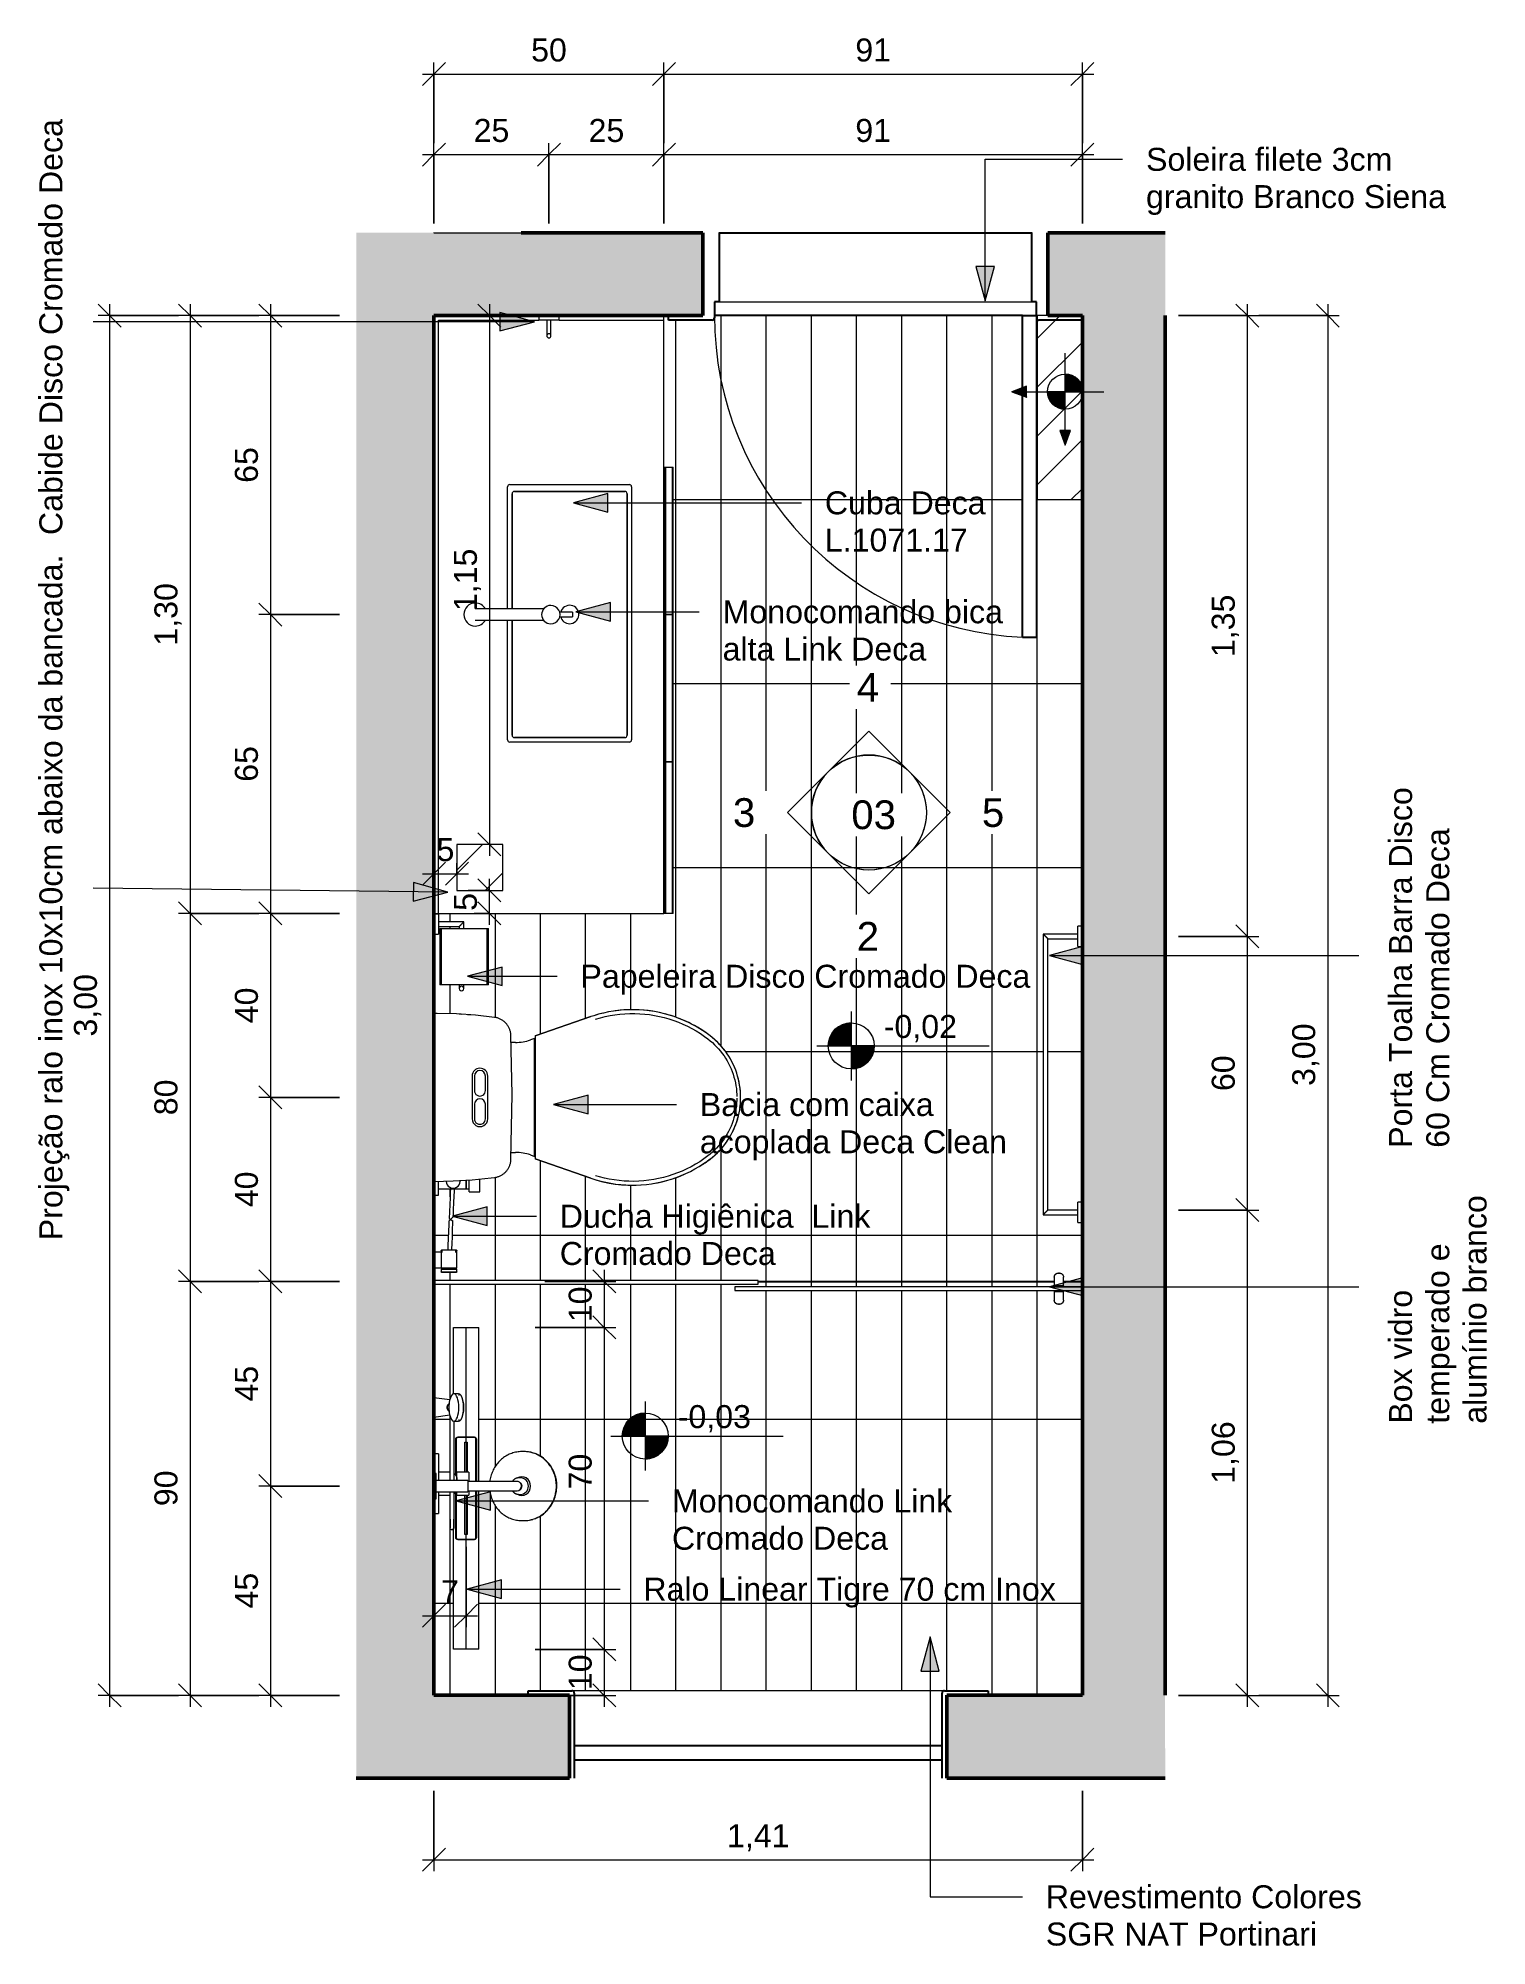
# Model space of a CAD drawing. Header units: millimetres. Extents: x 1525 to 16923, y -16874 to 3225.
# Drawn here: x 1525 to 4675, y -16874 to -12726 of the extents above.
import ezdxf

# ---------------------------------------------------------------- set-up
doc = ezdxf.new("R2010")
doc.units = ezdxf.units.MM
for name, color, linetype, lineweight in [('A-ANNO-DIMS', 211, 'Continuous', 9), ('A-ANNO-DIMS-25', 211, 'Continuous', 9), ('A-ANNO-NOTE', 131, 'Continuous', 9), ('A-DETL-GENF', 92, 'Continuous', 9), ('A-DETL-THIN', 151, 'Continuous', 9), ('A-DOOR', 31, 'Continuous', 9), ('A-FLOR', 192, 'Continuous', 25), ('A-FLOR-PATT', 8, 'Continuous', 25), ('A-GENM', 13, 'Continuous', 9), ('A-GLAZ', 151, 'Continuous', 9), ('A-WALL', 113, 'Continuous', 25), ('A-WALL-PATT', 111, 'Continuous', 25), ('G-ANNO-DIMS', 111, 'Continuous', 9), ('G-ANNO-SYMB', 111, 'Continuous', 9), ('G-ANNO-TEXT', 231, 'Continuous', 9), ('I-FURN', 30, 'Continuous', 9), ('P-SANR-FIXT', 6, 'Continuous', 9)]:
    doc.layers.add(name, color=color, linetype=linetype, lineweight=lineweight)
doc.styles.add('@Arial Unicode MS', font='ARIALUNI.TTF', dxfattribs={"height": 50})
doc.styles.add('Arial', font='arial.ttf', dxfattribs={"height": 62.5})
doc.styles.add('Arial_1', font='arial.ttf', dxfattribs={"height": 50})
doc.dimstyles.new('CRT_-__Metros_-_Linha_de_chamada_3_5_mm', dxfattribs={"dimscale": 304.8, "dimtxt": 50.292243, "dimasz": 0.164042, "dimexe": 0.082021, "dimexo": 0.0625, "dimgap": 0.04101, "dimtad": 1, "dimdec": 0, "dimlfac": 0.1, "dimdsep": 46, "dimtxsty": '@Arial Unicode MS', "dimblk1": 'OBLIQUE', "dimblk2": 'OBLIQUE', "dimsah": 1, "dimcen": 0.09, "dimdle": 0.082021, "dimazin": 0, "dimtfac": 1, "dimtdec": 4, "dimtix": 1, "dimtmove": 0, "dimatfit": 3, "dimfxl": 0.492126, "dimfxlon": 1, "dimtvp": 1, "dimtolj": 1, "dimtzin": 0, "dimarcsym": 2})
doc.dimstyles.new('CRT_-__Metros_-_Linha_de_chamada_3_5_mm_1', dxfattribs={"dimscale": 304.8, "dimtxt": 50.292243, "dimasz": 0.164042, "dimexe": 0.082021, "dimexo": 0.0625, "dimgap": 0.04101, "dimtad": 1, "dimlfac": 0.001, "dimrnd": 0.01, "dimzin": 0, "dimdsep": 46, "dimtxsty": '@Arial Unicode MS', "dimblk1": 'OBLIQUE', "dimblk2": 'OBLIQUE', "dimsah": 1, "dimcen": 0.09, "dimdle": 0.082021, "dimazin": 0, "dimtfac": 1, "dimtdec": 4, "dimtix": 1, "dimtmove": 0, "dimatfit": 3, "dimfxl": 0.492126, "dimfxlon": 1, "dimtvp": 1, "dimtolj": 1, "dimtzin": 0, "dimarcsym": 2})
doc.dimstyles.new('CRT_-__Metros_-_Linha_de_chamada_3_5_mm_2', dxfattribs={"dimscale": 304.8, "dimtxt": 50.292243, "dimasz": 0.164042, "dimexe": 0.082021, "dimexo": 0.0625, "dimgap": 0.04101, "dimtad": 1, "dimdec": 0, "dimlfac": 0.1, "dimdsep": 46, "dimtxsty": '@Arial Unicode MS', "dimblk1": 'OBLIQUE', "dimblk2": 'OBLIQUE', "dimsah": 1, "dimcen": 0.09, "dimdle": 0.082021, "dimazin": 0, "dimtfac": 1, "dimtdec": 4, "dimtix": 1, "dimtmove": 2, "dimatfit": 3, "dimfxl": 0.492126, "dimfxlon": 1, "dimtvp": 1, "dimtolj": 1, "dimtzin": 0, "dimarcsym": 2})
doc.dimstyles.new('CRT_-__Metros_-_Linha_de_chamada_3_5_mm_3', dxfattribs={"dimscale": 304.8, "dimtxt": 50.292243, "dimasz": 0.164042, "dimexe": 0.082021, "dimexo": 0.0625, "dimgap": 0.04101, "dimtad": 1, "dimlfac": 0.001, "dimrnd": 0.01, "dimzin": 0, "dimdsep": 46, "dimtxsty": '@Arial Unicode MS', "dimblk1": 'OBLIQUE', "dimblk2": 'OBLIQUE', "dimsah": 1, "dimcen": 0.09, "dimdle": 0.082021, "dimazin": 0, "dimtfac": 1, "dimtdec": 4, "dimtix": 1, "dimtmove": 2, "dimatfit": 3, "dimfxl": 0.492126, "dimfxlon": 1, "dimtvp": 1, "dimtolj": 1, "dimtzin": 0, "dimarcsym": 2})
pattern_1 = [(45, (0, 0), (-53.033, 53.033), [])]

msp = doc.modelspace()

# ---------------------------------------------------------------- texts
at = {"layer": 'G-ANNO-DIMS', "char_height": 50, "width": 190.37247, "attachment_point": 1, "line_spacing_factor": 0.941778, "style": 'Arial_1'}
for s, insert in [('-0,02', (3363.546, -14850.36)), ('-0,03', (2915.58, -15698.668))]:
    msp.add_mtext(s, dxfattribs=dict(at, insert=insert))
at = {"layer": 'G-ANNO-TEXT', "color": 7, "char_height": 50, "attachment_point": 1, "rotation": 90, "style": 'Arial_1'}
for s, insert, width in [('Cabide Disco Cromado Deca', (1527.439, -13806.883), 1122.3625), ('Projeção ralo inox 10x10cm abaixo da bancada.', (1527.439, -15340.206), 1853.90234), ('Porta Toalha Barra Disco ', (4462.212, -15139.213), 996.09672), ('60 Cm Cromado Deca', (4543.24, -15139.213), 859.80984), ('alumínio branco', (4624.269, -15739.118), 617.29937), ('temperado e ', (4543.24, -15739.118), 509.07156), ('Box vidro ', (4462.212, -15739.118), 388.81844)]:
    msp.add_mtext(s, dxfattribs=dict(at, insert=insert, width=width))
at = {"layer": 'G-ANNO-TEXT', "color": 7, "char_height": 50, "attachment_point": 1, "style": 'Arial_1'}
for s, insert, width in [('Soleira filete 3cm ', (3933.849, -12964.966), 693.45969), ('granito Branco Siena', (3933.849, -13045.995), 809.70437), ('Cuba Deca ', (3235.486, -13711.833), 456.96188), ('L.1071.17', (3235.486, -13792.862), 384.81), ('Monocomando bica ', (3013.208, -13948.709), 779.64109), ('Bacia com caixa ', (2963.596, -15020.096), 659.38797), ('acoplada Deca Clean', (2963.596, -15101.125), 829.74656), ('Ducha Higiênica  Link ', (2659.01, -15262.945), 865.8225), ('Cromado Deca', (2659.01, -15343.974), 581.22344), ('Monocomando Link ', (2903.048, -15882.148), 779.64109), ('Cromado Deca', (2903.048, -15963.177), 581.22344), ('Ralo Linear Tigre 70 cm Inox', (2840.853, -16073.908), 1112.34141), ('Revestimento Colores ', (3715.997, -16742.643), 869.83094), ('SGR NAT Portinari', (3715.997, -16823.672), 729.53562)]:
    msp.add_mtext(s, dxfattribs=dict(at, insert=insert, width=width))

# ---------------------------------------------------------------- blocks, each defined once
blk = doc.blocks.new('CRT_POR_Abrir_1 Folha_Madeira - 70 x 210 cm-3907157-PLANTA BANHEIRO SUÍTE')
at = {"layer": 'A-DOOR', "lineweight": 25}
for p, q in [((-350, 790), (-320, 790)), ((-350, 90), (-350, 790)), ((-320, 790), (-320, 90)), ((-450, 100), (-355, 100)), ((-320, 90), (-350, 90)), ((-350, 90), (-350, 60)), ((350, 60), (350, 95)), ((355, 100), (450, 100)), ((450, 100), (450, 90)), ((-350, 60), (-340, 60)), ((-340, 60), (-340, -90.3)), ((340, 60), (350, 60)), ((340, -90.3), (340, 60)), ((-450, -90.3), (-450, -90)), ((450, -90), (450, -90.3))]:
    blk.add_line(p, q, dxfattribs=at)
at = {"layer": 'A-DOOR'}
for p, q in [((-350, 90), (-350, 790)), ((-350, 90), (350, 90)), ((350, 90), (-320, 90)), ((-340, -90), (340, -90))]:
    blk.add_line(p, q, dxfattribs=at)
blk.add_arc((-350, 90), 700, 0, 87.54, dxfattribs=at)
at = {"layer": 'A-DOOR', "lineweight": 25}
for centre, start, end in [((-355, 95), 49.2706, 90), ((-355, 95), 0, 49.2706), ((355, 95), 90, 180)]:
    blk.add_arc(centre, 5, start, end, dxfattribs=at)
blk = doc.blocks.new('CRT_MGN_BNH_Box frontal F1 Tec-Vidro - CRT_MGN_BNH_Box frontal F1 Tec-Vidro-2700670-PLANTA BANHEIRO SUÍTE')
at = {"layer": 'A-GENM', "color": 8}
for p, q in [((-664, 36.7), (-664, 17.8)), ((-664, 17.8), (-644, 17.8)), ((-664, 5.6), (-664, -13.3)), ((-664, 5.6), (-644, 5.6)), ((-644, 17.8), (-644, 36.7)), ((-644, -13.3), (-644, 5.6))]:
    blk.add_line(p, q, dxfattribs=at)
at = {"layer": 'A-GENM', "color": 8, "flags": 128}
for points in [[(-664, 36.7), (-664, 37), (-664, 37.4), (-663.9, 37.7), (-663.9, 38.1), (-663.8, 38.4), (-663.7, 38.8), (-663.6, 39.1), (-663.5, 39.5), (-663.4, 39.8), (-663.3, 40.2), (-663.1, 40.5), (-663, 40.8), (-662.8, 41.1), (-662.6, 41.4), (-662.4, 41.7), (-662.2, 42), (-662, 42.3), (-661.8, 42.6), (-661.5, 42.9), (-661.3, 43.1), (-661, 43.4), (-660.7, 43.6), (-660.5, 43.8), (-660.2, 44), (-659.9, 44.2), (-659.6, 44.4), (-659.2, 44.6), (-658.9, 44.8), (-658.6, 44.9), (-658.3, 45), (-657.9, 45.2), (-657.6, 45.3), (-657.2, 45.4), (-656.9, 45.5), (-656.5, 45.5), (-656.2, 45.6), (-655.8, 45.6), (-655.5, 45.6), (-655.1, 45.7), (-655, 45.7)], [(-653, 45.7), (-653, 45.7), (-653, 45.7), (-653, 45.7), (-653, 45.7), (-653, 45.7), (-653, 45.7), (-653, 45.7), (-653.1, 45.7), (-653.1, 45.7), (-653.1, 45.7), (-653.1, 45.7), (-653.1, 45.7), (-653.1, 45.7), (-653.2, 45.7), (-653.2, 45.7), (-653.2, 45.7), (-653.2, 45.7), (-653.2, 45.7), (-653.3, 45.7), (-653.3, 45.7), (-653.3, 45.7), (-653.4, 45.7), (-653.4, 45.7), (-653.4, 45.7), (-653.5, 45.7), (-653.5, 45.7), (-653.5, 45.7), (-653.6, 45.7), (-653.6, 45.7), (-653.6, 45.7), (-653.7, 45.7), (-653.7, 45.7), (-653.8, 45.7), (-653.8, 45.7), (-653.8, 45.7), (-653.9, 45.7), (-653.9, 45.7), (-653.9, 45.7), (-654, 45.7), (-654, 45.7), (-654.1, 45.7), (-654.1, 45.7), (-654.1, 45.7), (-654.2, 45.7), (-654.2, 45.7), (-654.3, 45.7), (-654.3, 45.7), (-654.3, 45.7), (-654.4, 45.7), (-654.4, 45.7), (-654.5, 45.7), (-654.5, 45.7), (-654.5, 45.7), (-654.6, 45.7), (-654.6, 45.7), (-654.6, 45.7), (-654.7, 45.7), (-654.7, 45.7), (-654.7, 45.7), (-654.7, 45.7), (-654.8, 45.7), (-654.8, 45.7), (-654.8, 45.7), (-654.8, 45.7), (-654.9, 45.7), (-654.9, 45.7), (-654.9, 45.7), (-654.9, 45.7), (-654.9, 45.7), (-654.9, 45.7), (-655, 45.7), (-655, 45.7), (-655, 45.7), (-655, 45.7), (-655, 45.7), (-655, 45.7), (-655, 45.7), (-655, 45.7)], [(-655, 45.7), (-655, 45.7), (-655, 45.7), (-655, 45.7), (-655, 45.7), (-655, 45.7), (-655, 45.7), (-655, 45.7), (-654.9, 45.7), (-654.9, 45.7), (-654.9, 45.7), (-654.9, 45.7), (-654.9, 45.7), (-654.9, 45.7), (-654.8, 45.7), (-654.8, 45.7), (-654.8, 45.7), (-654.8, 45.7), (-654.8, 45.7), (-654.7, 45.7), (-654.7, 45.7), (-654.7, 45.7), (-654.6, 45.7), (-654.6, 45.7), (-654.6, 45.7), (-654.5, 45.7), (-654.5, 45.7), (-654.5, 45.7), (-654.4, 45.7), (-654.4, 45.7), (-654.4, 45.7), (-654.3, 45.7), (-654.3, 45.7), (-654.2, 45.7), (-654.2, 45.7), (-654.2, 45.7), (-654.1, 45.7), (-654.1, 45.7), (-654.1, 45.7), (-654, 45.7), (-654, 45.7), (-653.9, 45.7), (-653.9, 45.7), (-653.9, 45.7), (-653.8, 45.7), (-653.8, 45.7), (-653.7, 45.7), (-653.7, 45.7), (-653.7, 45.7), (-653.6, 45.7), (-653.6, 45.7), (-653.5, 45.7), (-653.5, 45.7), (-653.5, 45.7), (-653.4, 45.7), (-653.4, 45.7), (-653.4, 45.7), (-653.3, 45.7), (-653.3, 45.7), (-653.3, 45.7), (-653.3, 45.7), (-653.2, 45.7), (-653.2, 45.7), (-653.2, 45.7), (-653.2, 45.7), (-653.1, 45.7), (-653.1, 45.7), (-653.1, 45.7), (-653.1, 45.7), (-653.1, 45.7), (-653.1, 45.7), (-653, 45.7), (-653, 45.7), (-653, 45.7), (-653, 45.7), (-653, 45.7), (-653, 45.7), (-653, 45.7), (-653, 45.7)], [(-653, 45.7), (-652.6, 45.7), (-652.3, 45.6), (-651.9, 45.6), (-651.6, 45.5), (-651.2, 45.5), (-650.9, 45.4), (-650.5, 45.3), (-650.2, 45.2), (-649.8, 45.1), (-649.5, 44.9), (-649.2, 44.8), (-648.8, 44.6), (-648.5, 44.5), (-648.2, 44.3), (-647.9, 44.1), (-647.6, 43.9), (-647.3, 43.7), (-647.1, 43.4), (-646.8, 43.2), (-646.5, 42.9), (-646.3, 42.7), (-646.1, 42.4), (-645.8, 42.1), (-645.6, 41.8), (-645.4, 41.5), (-645.2, 41.2), (-645.1, 40.9), (-644.9, 40.6), (-644.7, 40.3), (-644.6, 39.9), (-644.5, 39.6), (-644.4, 39.2), (-644.3, 38.9), (-644.2, 38.5), (-644.1, 38.2), (-644.1, 37.8), (-644, 37.5), (-644, 37.1), (-644, 36.8), (-644, 36.7)], [(-663, 15.7), (-663, 15.7), (-663, 15.7), (-663.1, 15.7), (-663.1, 15.7), (-663.2, 15.7), (-663.2, 15.7), (-663.2, 15.7), (-663.3, 15.7), (-663.3, 15.7), (-663.4, 15.7), (-663.4, 15.8), (-663.4, 15.8), (-663.5, 15.8), (-663.5, 15.8), (-663.5, 15.8), (-663.6, 15.9), (-663.6, 15.9), (-663.6, 15.9), (-663.7, 15.9), (-663.7, 16), (-663.7, 16), (-663.8, 16), (-663.8, 16.1), (-663.8, 16.1), (-663.8, 16.1), (-663.9, 16.2), (-663.9, 16.2), (-663.9, 16.3), (-663.9, 16.3), (-663.9, 16.3), (-663.9, 16.4), (-664, 16.4), (-664, 16.4), (-664, 16.5), (-664, 16.5), (-664, 16.6), (-664, 16.6), (-664, 16.7), (-664, 16.7), (-664, 16.7), (-664, 16.8), (-664, 16.8), (-664, 16.9), (-664, 16.9), (-664, 16.9), (-664, 17), (-664, 17), (-663.9, 17.1), (-663.9, 17.1), (-663.9, 17.1), (-663.9, 17.2), (-663.9, 17.2), (-663.8, 17.3), (-663.8, 17.3), (-663.8, 17.3), (-663.8, 17.4), (-663.7, 17.4), (-663.7, 17.4), (-663.7, 17.5), (-663.7, 17.5), (-663.6, 17.5), (-663.6, 17.5), (-663.6, 17.6), (-663.5, 17.6), (-663.5, 17.6), (-663.5, 17.6), (-663.4, 17.6), (-663.4, 17.7), (-663.3, 17.7), (-663.3, 17.7), (-663.3, 17.7), (-663.2, 17.7), (-663.2, 17.7), (-663.1, 17.7), (-663.1, 17.7), (-663.1, 17.8), (-663, 17.8), (-663, 17.8), (-663, 17.8)], [(-663, 5.6), (-663, 5.6), (-663, 5.6), (-663.1, 5.6), (-663.1, 5.6), (-663.2, 5.6), (-663.2, 5.6), (-663.2, 5.6), (-663.3, 5.6), (-663.3, 5.6), (-663.4, 5.6), (-663.4, 5.7), (-663.4, 5.7), (-663.5, 5.7), (-663.5, 5.7), (-663.5, 5.7), (-663.6, 5.8), (-663.6, 5.8), (-663.6, 5.8), (-663.7, 5.8), (-663.7, 5.9), (-663.7, 5.9), (-663.8, 5.9), (-663.8, 6), (-663.8, 6), (-663.8, 6), (-663.9, 6.1), (-663.9, 6.1), (-663.9, 6.2), (-663.9, 6.2), (-663.9, 6.2), (-663.9, 6.3), (-664, 6.3), (-664, 6.3), (-664, 6.4), (-664, 6.4), (-664, 6.5), (-664, 6.5), (-664, 6.6), (-664, 6.6), (-664, 6.6), (-664, 6.7), (-664, 6.7), (-664, 6.8), (-664, 6.8), (-664, 6.8), (-664, 6.9), (-664, 6.9), (-663.9, 7), (-663.9, 7), (-663.9, 7), (-663.9, 7.1), (-663.9, 7.1), (-663.8, 7.2), (-663.8, 7.2), (-663.8, 7.2), (-663.8, 7.3), (-663.7, 7.3), (-663.7, 7.3), (-663.7, 7.4), (-663.7, 7.4), (-663.6, 7.4), (-663.6, 7.4), (-663.6, 7.5), (-663.5, 7.5), (-663.5, 7.5), (-663.5, 7.5), (-663.4, 7.5), (-663.4, 7.6), (-663.3, 7.6), (-663.3, 7.6), (-663.3, 7.6), (-663.2, 7.6), (-663.2, 7.6), (-663.1, 7.6), (-663.1, 7.6), (-663.1, 7.7), (-663, 7.7), (-663, 7.7), (-663, 7.7)], [(-645, 17.8), (-645.1, 17.8), (-645.1, 17.8), (-645.1, 17.8), (-645.2, 17.8), (-645.2, 17.8), (-645.3, 17.8), (-645.4, 17.8), (-645.5, 17.8), (-645.6, 17.8), (-645.8, 17.8), (-645.9, 17.8), (-646.1, 17.8), (-646.2, 17.8), (-646.4, 17.8), (-646.6, 17.8), (-646.8, 17.8), (-647, 17.8), (-647.3, 17.8), (-647.5, 17.8), (-647.8, 17.8), (-648, 17.8), (-648.3, 17.8), (-648.6, 17.8), (-648.9, 17.8), (-649.2, 17.8), (-649.5, 17.8), (-649.8, 17.8), (-650.1, 17.8), (-650.4, 17.8), (-650.8, 17.8), (-651.1, 17.8), (-651.4, 17.8), (-651.8, 17.8), (-652.1, 17.8), (-652.5, 17.8), (-652.8, 17.8), (-653.2, 17.8), (-653.5, 17.8), (-653.9, 17.8), (-654.3, 17.8), (-654.6, 17.8), (-655, 17.8), (-655.3, 17.8), (-655.7, 17.8), (-656, 17.8), (-656.4, 17.8), (-656.7, 17.8), (-657.1, 17.8), (-657.4, 17.8), (-657.7, 17.8), (-658, 17.8), (-658.4, 17.8), (-658.7, 17.8), (-659, 17.8), (-659.3, 17.8), (-659.6, 17.8), (-659.8, 17.8), (-660.1, 17.8), (-660.4, 17.8), (-660.6, 17.8), (-660.8, 17.8), (-661.1, 17.8), (-661.3, 17.8), (-661.5, 17.8), (-661.7, 17.8), (-661.8, 17.8), (-662, 17.8), (-662.2, 17.8), (-662.3, 17.8), (-662.4, 17.8), (-662.5, 17.8), (-662.6, 17.8), (-662.7, 17.8), (-662.8, 17.8), (-662.9, 17.8), (-662.9, 17.8), (-662.9, 17.8), (-662.9, 17.8), (-663, 17.8)], [(-663, 17.8), (-662.9, 17.8), (-662.9, 17.8), (-662.9, 17.8), (-662.8, 17.8), (-662.8, 17.8), (-662.7, 17.8), (-662.6, 17.8), (-662.5, 17.8), (-662.4, 17.8), (-662.2, 17.8), (-662.1, 17.8), (-661.9, 17.8)], [(-663, 5.6), (-662.9, 5.6), (-662.9, 5.6), (-662.9, 5.6), (-662.8, 5.6), (-662.8, 5.6), (-662.7, 5.6), (-662.6, 5.6), (-662.5, 5.6), (-662.4, 5.6), (-662.2, 5.6), (-662.1, 5.6), (-661.9, 5.6), (-661.8, 5.6), (-661.6, 5.6), (-661.4, 5.6), (-661.2, 5.6), (-661, 5.6), (-660.7, 5.6), (-660.5, 5.6), (-660.2, 5.6), (-660, 5.6), (-659.7, 5.6), (-659.4, 5.6), (-659.1, 5.6), (-658.8, 5.6), (-658.5, 5.6), (-658.2, 5.6), (-657.9, 5.6), (-657.6, 5.6), (-657.2, 5.6), (-656.9, 5.6), (-656.6, 5.6), (-656.2, 5.6), (-655.9, 5.6), (-655.5, 5.6), (-655.2, 5.6), (-654.8, 5.6), (-654.5, 5.6), (-654.1, 5.6), (-653.7, 5.6), (-653.4, 5.6), (-653, 5.6), (-652.7, 5.6), (-652.3, 5.6), (-652, 5.6), (-651.6, 5.6), (-651.3, 5.6), (-650.9, 5.6), (-650.6, 5.6), (-650.3, 5.6), (-650, 5.6), (-649.6, 5.6), (-649.3, 5.6), (-649, 5.6), (-648.7, 5.6), (-648.4, 5.6), (-648.2, 5.6), (-647.9, 5.6), (-647.6, 5.6), (-647.4, 5.6), (-647.2, 5.6), (-646.9, 5.6), (-646.7, 5.6), (-646.5, 5.6), (-646.3, 5.6), (-646.2, 5.6), (-646, 5.6), (-645.8, 5.6), (-645.7, 5.6), (-645.6, 5.6), (-645.5, 5.6), (-645.4, 5.6), (-645.3, 5.6), (-645.2, 5.6), (-645.1, 5.6), (-645.1, 5.6), (-645.1, 5.6), (-645.1, 5.6), (-645, 5.6)], [(-661.8, 5.6), (-662, 5.6), (-662.2, 5.6), (-662.3, 5.6), (-662.4, 5.6), (-662.5, 5.6), (-662.6, 5.6), (-662.7, 5.6), (-662.8, 5.6), (-662.9, 5.6), (-662.9, 5.6), (-662.9, 5.6), (-662.9, 5.6), (-663, 5.6)], [(-646.2, 17.8), (-646, 17.8), (-645.8, 17.8), (-645.7, 17.8), (-645.6, 17.8), (-645.5, 17.8), (-645.4, 17.8), (-645.3, 17.8), (-645.2, 17.8), (-645.1, 17.8), (-645.1, 17.8), (-645.1, 17.8), (-645.1, 17.8), (-645, 17.8)], [(-645, 5.6), (-645.1, 5.6), (-645.1, 5.6), (-645.1, 5.6), (-645.2, 5.6), (-645.2, 5.6), (-645.3, 5.6), (-645.4, 5.6), (-645.5, 5.6), (-645.6, 5.6), (-645.8, 5.6), (-645.9, 5.6), (-646.1, 5.6)], [(-645, 17.8), (-645, 17.8), (-645, 17.8), (-644.9, 17.7), (-644.9, 17.7), (-644.8, 17.7), (-644.8, 17.7), (-644.8, 17.7), (-644.7, 17.7), (-644.7, 17.7), (-644.6, 17.7), (-644.6, 17.7), (-644.6, 17.6), (-644.5, 17.6), (-644.5, 17.6), (-644.5, 17.6), (-644.4, 17.5), (-644.4, 17.5), (-644.4, 17.5), (-644.3, 17.5), (-644.3, 17.4), (-644.3, 17.4), (-644.2, 17.4), (-644.2, 17.3), (-644.2, 17.3), (-644.2, 17.3), (-644.1, 17.2), (-644.1, 17.2), (-644.1, 17.2), (-644.1, 17.1), (-644.1, 17.1), (-644.1, 17), (-644, 17), (-644, 17), (-644, 16.9), (-644, 16.9), (-644, 16.8), (-644, 16.8), (-644, 16.8), (-644, 16.7), (-644, 16.7), (-644, 16.6), (-644, 16.6), (-644, 16.6), (-644, 16.5), (-644, 16.5), (-644, 16.4), (-644, 16.4), (-644.1, 16.3), (-644.1, 16.3), (-644.1, 16.3), (-644.1, 16.2), (-644.1, 16.2), (-644.2, 16.2), (-644.2, 16.1), (-644.2, 16.1), (-644.2, 16.1), (-644.3, 16), (-644.3, 16), (-644.3, 16), (-644.3, 15.9), (-644.4, 15.9), (-644.4, 15.9), (-644.4, 15.9), (-644.5, 15.8), (-644.5, 15.8), (-644.5, 15.8), (-644.6, 15.8), (-644.6, 15.8), (-644.7, 15.7), (-644.7, 15.7), (-644.7, 15.7), (-644.8, 15.7), (-644.8, 15.7), (-644.9, 15.7), (-644.9, 15.7), (-644.9, 15.7), (-645, 15.7), (-645, 15.7), (-645, 15.7)], [(-645, 7.7), (-645, 7.7), (-645, 7.7), (-644.9, 7.7), (-644.9, 7.6), (-644.8, 7.6), (-644.8, 7.6), (-644.8, 7.6), (-644.7, 7.6), (-644.7, 7.6), (-644.6, 7.6), (-644.6, 7.6), (-644.6, 7.5), (-644.5, 7.5), (-644.5, 7.5), (-644.5, 7.5), (-644.4, 7.5), (-644.4, 7.4), (-644.4, 7.4), (-644.3, 7.4), (-644.3, 7.3), (-644.3, 7.3), (-644.2, 7.3), (-644.2, 7.2), (-644.2, 7.2), (-644.2, 7.2), (-644.1, 7.1), (-644.1, 7.1), (-644.1, 7.1), (-644.1, 7), (-644.1, 7), (-644.1, 6.9), (-644, 6.9), (-644, 6.9), (-644, 6.8), (-644, 6.8), (-644, 6.7), (-644, 6.7), (-644, 6.7), (-644, 6.6), (-644, 6.6), (-644, 6.5), (-644, 6.5), (-644, 6.5), (-644, 6.4), (-644, 6.4), (-644, 6.3), (-644, 6.3), (-644.1, 6.2), (-644.1, 6.2), (-644.1, 6.2), (-644.1, 6.1), (-644.1, 6.1), (-644.2, 6.1), (-644.2, 6), (-644.2, 6), (-644.2, 6), (-644.3, 5.9), (-644.3, 5.9), (-644.3, 5.9), (-644.3, 5.8), (-644.4, 5.8), (-644.4, 5.8), (-644.4, 5.8), (-644.5, 5.7), (-644.5, 5.7), (-644.5, 5.7), (-644.6, 5.7), (-644.6, 5.7), (-644.7, 5.6), (-644.7, 5.6), (-644.7, 5.6), (-644.8, 5.6), (-644.8, 5.6), (-644.9, 5.6), (-644.9, 5.6), (-644.9, 5.6), (-645, 5.6), (-645, 5.6), (-645, 5.6)], [(-655, -22.3), (-655.4, -22.3), (-655.7, -22.3), (-656.1, -22.3), (-656.4, -22.2), (-656.8, -22.2), (-657.1, -22.1), (-657.5, -22), (-657.8, -21.9), (-658.2, -21.8), (-658.5, -21.6), (-658.8, -21.5), (-659.2, -21.3), (-659.5, -21.2), (-659.8, -21), (-660.1, -20.8), (-660.4, -20.6), (-660.7, -20.3), (-660.9, -20.1), (-661.2, -19.9), (-661.5, -19.6), (-661.7, -19.3), (-661.9, -19.1), (-662.2, -18.8), (-662.4, -18.5), (-662.6, -18.2), (-662.8, -17.9), (-662.9, -17.6), (-663.1, -17.3), (-663.3, -16.9), (-663.4, -16.6), (-663.5, -16.3), (-663.6, -15.9), (-663.7, -15.6), (-663.8, -15.2), (-663.9, -14.9), (-663.9, -14.5), (-664, -14.2), (-664, -13.8), (-664, -13.4), (-664, -13.3)], [(-655, -22.3), (-655, -22.3), (-655, -22.3), (-655, -22.3), (-655, -22.3), (-655, -22.3), (-655, -22.3), (-655, -22.3), (-654.9, -22.3), (-654.9, -22.3), (-654.9, -22.3), (-654.9, -22.3), (-654.9, -22.3), (-654.9, -22.3), (-654.8, -22.3), (-654.8, -22.3), (-654.8, -22.3), (-654.8, -22.3), (-654.8, -22.3), (-654.7, -22.3), (-654.7, -22.3), (-654.7, -22.3), (-654.6, -22.3), (-654.6, -22.3), (-654.6, -22.3), (-654.5, -22.3), (-654.5, -22.3), (-654.5, -22.3), (-654.4, -22.3), (-654.4, -22.3), (-654.4, -22.3), (-654.3, -22.3), (-654.3, -22.3), (-654.2, -22.3), (-654.2, -22.3), (-654.2, -22.3), (-654.1, -22.3), (-654.1, -22.3), (-654.1, -22.3), (-654, -22.3), (-654, -22.3), (-653.9, -22.3), (-653.9, -22.3), (-653.9, -22.3), (-653.8, -22.3), (-653.8, -22.3), (-653.7, -22.3), (-653.7, -22.3), (-653.7, -22.3), (-653.6, -22.3), (-653.6, -22.3), (-653.5, -22.3), (-653.5, -22.3), (-653.5, -22.3), (-653.4, -22.3), (-653.4, -22.3), (-653.4, -22.3), (-653.3, -22.3), (-653.3, -22.3), (-653.3, -22.3), (-653.3, -22.3), (-653.2, -22.3), (-653.2, -22.3), (-653.2, -22.3), (-653.2, -22.3), (-653.1, -22.3), (-653.1, -22.3), (-653.1, -22.3), (-653.1, -22.3), (-653.1, -22.3), (-653.1, -22.3), (-653, -22.3), (-653, -22.3), (-653, -22.3), (-653, -22.3), (-653, -22.3), (-653, -22.3), (-653, -22.3), (-653, -22.3)], [(-653, -22.3), (-653, -22.3), (-653, -22.3), (-653, -22.3), (-653, -22.3), (-653, -22.3), (-653, -22.3), (-653, -22.3), (-653.1, -22.3), (-653.1, -22.3), (-653.1, -22.3), (-653.1, -22.3), (-653.1, -22.3), (-653.1, -22.3), (-653.2, -22.3), (-653.2, -22.3), (-653.2, -22.3), (-653.2, -22.3), (-653.2, -22.3), (-653.3, -22.3), (-653.3, -22.3), (-653.3, -22.3), (-653.4, -22.3), (-653.4, -22.3), (-653.4, -22.3), (-653.5, -22.3), (-653.5, -22.3), (-653.5, -22.3), (-653.6, -22.3), (-653.6, -22.3), (-653.6, -22.3), (-653.7, -22.3), (-653.7, -22.3), (-653.8, -22.3), (-653.8, -22.3), (-653.8, -22.3), (-653.9, -22.3), (-653.9, -22.3), (-653.9, -22.3), (-654, -22.3), (-654, -22.3), (-654.1, -22.3), (-654.1, -22.3), (-654.1, -22.3), (-654.2, -22.3), (-654.2, -22.3), (-654.3, -22.3), (-654.3, -22.3), (-654.3, -22.3), (-654.4, -22.3), (-654.4, -22.3), (-654.5, -22.3), (-654.5, -22.3), (-654.5, -22.3), (-654.6, -22.3), (-654.6, -22.3), (-654.6, -22.3), (-654.7, -22.3), (-654.7, -22.3), (-654.7, -22.3), (-654.7, -22.3), (-654.8, -22.3), (-654.8, -22.3), (-654.8, -22.3), (-654.8, -22.3), (-654.9, -22.3), (-654.9, -22.3), (-654.9, -22.3), (-654.9, -22.3), (-654.9, -22.3), (-654.9, -22.3), (-655, -22.3), (-655, -22.3), (-655, -22.3), (-655, -22.3), (-655, -22.3), (-655, -22.3), (-655, -22.3), (-655, -22.3)], [(-644, -13.3), (-644, -13.7), (-644, -14.1), (-644.1, -14.4), (-644.1, -14.8), (-644.2, -15.1), (-644.3, -15.5), (-644.4, -15.8), (-644.5, -16.2), (-644.6, -16.5), (-644.7, -16.8), (-644.9, -17.2), (-645, -17.5), (-645.2, -17.8), (-645.4, -18.1), (-645.6, -18.4), (-645.8, -18.7), (-646, -19), (-646.2, -19.3), (-646.5, -19.5), (-646.7, -19.8), (-647, -20), (-647.3, -20.3), (-647.5, -20.5), (-647.8, -20.7), (-648.1, -20.9), (-648.4, -21.1), (-648.8, -21.3), (-649.1, -21.4), (-649.4, -21.6), (-649.7, -21.7), (-650.1, -21.9), (-650.4, -22), (-650.8, -22.1), (-651.1, -22.1), (-651.5, -22.2), (-651.8, -22.3), (-652.2, -22.3), (-652.5, -22.3), (-652.9, -22.3), (-653, -22.3)]]:
    blk.add_lwpolyline(points, dxfattribs=at)
blk = doc.blocks.new('CRT-POR-Folha-Madeira-Face Based vidro - CRT-POR-Folha-Madeira-Face Based vidro-4438599-PLANTA BANHEIRO SUÍTE')
at = {"layer": 'A-GENM'}
for p, q in [((3090.4, -15427.4), (2385.4, -15427.4)), ((2385.4, -15427.4), (2385.4, -15435.4)), ((3090.4, -15435.4), (3090.4, -15427.4)), ((2385.4, -15435.4), (3090.4, -15435.4))]:
    blk.add_line(p, q, dxfattribs=at)
blk = doc.blocks.new('CRT-POR-Folha-Madeira-Face Based vidro - CRT-POR-Folha-Madeira-Face Based vidro-4438600-PLANTA BANHEIRO SUÍTE')
at = {"layer": 'A-GENM'}
for p, q in [((3794.4, -15441.5), (3039.4, -15441.5)), ((3039.4, -15441.5), (3039.4, -15449.5)), ((3039.4, -15449.5), (3794.4, -15449.5)), ((3794.4, -15449.5), (3794.4, -15441.5))]:
    blk.add_line(p, q, dxfattribs=at)
blk = doc.blocks.new('Bacia Sanitária - Caixa acoplada-3529581-PLANTA BANHEIRO SUÍTE')
at = {"layer": 'P-SANR-FIXT'}
for p, q in [((-50.6, 431.4), (-8.8, 310)), ((-8.8, 310), (-50.6, 431.4)), ((258.8, 310), (300.6, 431.4)), ((300.6, 431.4), (258.8, 310)), ((-3.5, 310), (-3.2, 309)), ((253.2, 309), (-3.2, 309)), ((-3.2, 309), (0, 299.8)), ((7.1, 310), (242.9, 310)), ((250, 299.8), (253.2, 309)), ((253.2, 309), (253.5, 310)), ((5.5, 267.2), (5.5, 257.8)), ((244.5, 257.8), (244.5, 267.2)), ((171.5, 207), (78.5, 207)), ((110, 202), (78.5, 202)), ((78.5, 178), (110, 178)), ((78.5, 173), (171.5, 173)), ((171.5, 202), (140, 202)), ((140, 178), (171.5, 178))]:
    blk.add_line(p, q, dxfattribs=at)
at = {"layer": 'P-SANR-FIXT', "flags": 128}
for points in [[(258.9, 690.7), (254.7, 696), (250.3, 701.1), (245.7, 706), (240.9, 710.7), (235.9, 715.3), (230.8, 719.6), (225.5, 723.7), (220, 727.6), (214.4, 731.3), (208.6, 734.8), (202.7, 738), (196.6, 741), (190.5, 743.7), (184.2, 746.2), (177.9, 748.5), (171.5, 750.5), (165, 752.2), (158.4, 753.7), (151.8, 754.9), (145.1, 755.8), (138.4, 756.5), (131.7, 756.9), (125, 757), (118.2, 756.9), (111.5, 756.5), (104.8, 755.8), (98.1, 754.8), (91.5, 753.6), (85, 752.2), (78.5, 750.4), (72, 748.4), (65.7, 746.2), (59.4, 743.7), (53.3, 741), (47.2, 738), (41.3, 734.7), (35.6, 731.3), (29.9, 727.6), (24.5, 723.7), (19.1, 719.5), (14, 715.2), (9, 710.7), (4.2, 705.9), (-0.3, 701), (-4.7, 695.9), (-8.9, 690.7)], [(-2.3, 685.7), (1.7, 690.7), (5.9, 695.5), (10.3, 700.2), (14.8, 704.7), (19.5, 709), (24.4, 713.1), (29.5, 717.1), (34.7, 720.8), (40, 724.3), (45.5, 727.6), (51.1, 730.6), (56.9, 733.5), (62.7, 736.1), (68.7, 738.5), (74.7, 740.6), (80.8, 742.5), (87, 744.1), (93.3, 745.5), (99.5, 746.7), (105.9, 747.6), (112.3, 748.2), (118.6, 748.6), (122.9, 748.7)], [(126.8, 748.7), (131.4, 748.6), (137.8, 748.2), (144.2, 747.6), (150.5, 746.7), (156.8, 745.5), (163, 744.1), (169.2, 742.5), (175.3, 740.6), (181.4, 738.4), (187.3, 736.1), (193.2, 733.5), (198.9, 730.6), (204.5, 727.6), (210, 724.3), (215.3, 720.8), (220.6, 717), (225.6, 713.1), (230.5, 709), (235.2, 704.7), (239.8, 700.2), (244.1, 695.5), (248.3, 690.6), (252.3, 685.7)], [(-8.9, 690.7), (-15.4, 681.7), (-21.6, 672.5), (-27.5, 663), (-32.9, 653.3), (-38, 643.4), (-42.6, 633.2), (-46.9, 622.9), (-50.7, 612.5), (-54.1, 601.9), (-57.1, 591.2), (-59.6, 580.3), (-61.7, 569.4), (-63.4, 558.4), (-64.6, 547.3), (-65.4, 536.2), (-65.8, 525.1), (-65.7, 514), (-65.1, 502.9), (-64.1, 491.8), (-62.7, 480.7), (-60.8, 469.8), (-58.5, 458.9), (-55.8, 448.1), (-52.6, 437.4), (-50.6, 431.4)], [(-45.2, 441.6), (-48.2, 451.9), (-50.8, 462.4), (-53, 473), (-54.8, 483.6), (-56.1, 494.4), (-57, 505.1), (-57.4, 515.9), (-57.5, 526.7), (-57.1, 537.5), (-56.2, 548.3), (-55, 559), (-53.3, 569.7), (-51.2, 580.2), (-48.6, 590.7), (-45.7, 601.1), (-42.3, 611.4), (-38.5, 621.5), (-34.3, 631.5), (-29.8, 641.2), (-24.8, 650.8), (-19.5, 660.2), (-13.7, 669.4), (-7.7, 678.3), (-2.3, 685.7)], [(252.3, 685.7), (258.6, 676.9), (264.7, 668), (270.3, 658.8), (275.6, 649.4), (280.5, 639.7), (285, 629.9), (289.1, 619.9), (292.8, 609.8), (296.1, 599.5), (299, 589.1), (301.5, 578.6), (303.6, 568), (305.2, 557.3), (306.4, 546.6), (307.1, 535.8), (307.5, 525), (307.4, 514.2), (306.9, 503.4), (305.9, 492.7), (304.5, 482), (302.7, 471.3), (300.5, 460.8), (297.8, 450.3), (295.2, 441.6)], [(300.6, 431.4), (304, 441.9), (307, 452.7), (309.6, 463.5), (311.7, 474.4), (313.4, 485.4), (314.6, 496.5), (315.4, 507.6), (315.8, 518.7), (315.7, 529.9), (315.2, 541), (314.2, 552.1), (312.8, 563.1), (310.9, 574.1), (308.6, 585), (305.9, 595.8), (302.7, 606.4), (299.1, 617), (295.1, 627.3), (290.7, 637.6), (285.9, 647.6), (280.6, 657.4), (275, 667), (269, 676.4), (262.7, 685.6), (258.9, 690.7)], [(-8.8, 310), (-8.4, 310), (-7.2, 310), (-5.3, 310), (-2.8, 310), (0.2, 310), (3.6, 310), (7.1, 310)], [(242.9, 310), (246.4, 310), (249.8, 310), (252.8, 310), (255.3, 310), (257.2, 310), (258.4, 310), (258.8, 310)], [(-10, 257.4), (-11.7, 257.3), (-13.3, 257.2), (-14.9, 256.9), (-16.5, 256.7), (-18.1, 256.3), (-19.7, 255.9), (-21.3, 255.4), (-22.8, 254.9), (-24.4, 254.2), (-25.9, 253.6), (-27.3, 252.9), (-28.8, 252.1), (-30.2, 251.2), (-31.6, 250.3), (-32.9, 249.4), (-34.2, 248.4), (-35.4, 247.3), (-36.7, 246.2), (-37.8, 245.1), (-38.9, 243.9), (-40, 242.6), (-41, 241.4), (-42, 240), (-42.9, 238.7), (-43.8, 237.3), (-44.6, 235.8), (-45.3, 234.4), (-46, 232.9), (-46.7, 231.4), (-47.2, 229.8), (-47.7, 228.3), (-48.2, 226.7), (-48.5, 225.1), (-48.9, 223.5), (-49.1, 221.9), (-49.1, 221.6)], [(-10, 257.4), (-11.7, 257.3), (-13.3, 257.2), (-14.9, 256.9), (-16.5, 256.7), (-18.1, 256.3), (-19.7, 255.9), (-21.3, 255.4), (-22.8, 254.9), (-24.4, 254.2), (-25.9, 253.6), (-27.3, 252.9), (-28.8, 252.1), (-30.2, 251.2), (-31.6, 250.3), (-32.9, 249.4), (-34.2, 248.4), (-35.4, 247.3), (-36.7, 246.2), (-37.8, 245.1), (-38.9, 243.9), (-40, 242.6), (-41, 241.4), (-42, 240), (-42.9, 238.7), (-43.8, 237.3), (-44.6, 235.8), (-45.3, 234.4), (-46, 232.9), (-46.7, 231.4), (-47.2, 229.8), (-47.7, 228.3), (-48.2, 226.7), (-48.5, 225.1), (-48.9, 223.5), (-49.1, 221.9), (-49.1, 221.6)], [(260, 257.4), (118.5, 260), (-10, 257.4)], [(121.6, 259.9), (118.5, 260), (-10, 257.4)], [(299.1, 221.6), (298.9, 223.3), (298.6, 224.9), (298.2, 226.5), (297.8, 228.1), (297.3, 229.6), (296.7, 231.2), (296.1, 232.7), (295.4, 234.2), (294.7, 235.6), (293.9, 237.1), (293.1, 238.5), (292.1, 239.8), (291.2, 241.2), (290.2, 242.5), (289.1, 243.7), (288, 244.9), (286.8, 246.1), (285.6, 247.2), (284.4, 248.2), (283.1, 249.2), (281.7, 250.2), (280.4, 251.1), (279, 252), (277.5, 252.7), (276.1, 253.5), (274.6, 254.2), (273.1, 254.8), (271.5, 255.3), (269.9, 255.8), (268.4, 256.2), (266.8, 256.6), (265.2, 256.9), (263.5, 257.1), (261.9, 257.3), (260.3, 257.4), (260, 257.4)], [(299.1, 221.6), (298.9, 223.3), (298.6, 224.9), (298.2, 226.5), (297.8, 228.1), (297.3, 229.6), (296.7, 231.2), (296.1, 232.7), (295.4, 234.2), (294.7, 235.6), (293.9, 237.1), (293.1, 238.5), (292.1, 239.8), (291.2, 241.2), (290.2, 242.5), (289.1, 243.7), (288, 244.9), (286.8, 246.1), (285.6, 247.2), (284.4, 248.2), (283.1, 249.2), (281.7, 250.2), (280.4, 251.1), (279, 252), (277.5, 252.7), (276.1, 253.5), (274.6, 254.2), (273.1, 254.8), (271.5, 255.3), (269.9, 255.8), (268.4, 256.2), (266.8, 256.6), (265.2, 256.9), (263.5, 257.1), (261.9, 257.3), (260.3, 257.4), (260, 257.4)], [(-49.1, 221.6), (-53.6, 180.3), (-56.4, 138.8), (-57.5, 97.2), (-57.5, 90)], [(-49.1, 221.6), (-53.6, 180.3), (-54.7, 163.1)], [(307.5, 90), (306.7, 131.6), (304.2, 173.1), (300, 214.5), (299.1, 221.6)], [(304.9, 161.7), (304.2, 173.1), (300, 214.5), (299.1, 221.6)], [(-55.6, 150.2), (-56.4, 138.8), (-57.5, 97.2), (-57.5, 90)], [(307.5, 90), (306.7, 131.6), (305.6, 148.8)]]:
    blk.add_lwpolyline(points, dxfattribs=at)
at = {"layer": 'P-SANR-FIXT'}
for centre, radius, start, end in [((125, 588.7), 168.3, 82.4717, 105.0566), ((125, 588.7), 168.3, 37.3018, 74.9434), ((125, 588.7), 168.3, 127.6416, 142.6982), ((125, 588.7), 168.3, 112.5849, 120.1133), ((212.5, 522), 278.3, 142.6982, 165.2264), ((37.5, 522), 278.3, 31.6697, 37.3018), ((37.5, 522), 278.3, 9.1416, 26.0377), ((212.5, 522), 278.3, 170.8584, 187.7545), ((37.5, 522), 278.3, 340.9814, 3.5095), ((212.5, 522), 278.3, 193.3866, 199.0186), ((-94.5, 267.2), 100, 360, 19.0186), ((344.5, 267.2), 100, 160.9814, 180), ((78.5, 190), 17, 90, 270), ((78.5, 190), 12, 90, 270), ((110, 190), 12, 270, 90), ((140, 190), 12, 90, 270), ((171.5, 190), 17, 270, 90), ((171.5, 190), 12, 270, 90)]:
    blk.add_arc(centre, radius, start, end, dxfattribs=at)
blk = doc.blocks.new('Janela basculante e folha fixa - 80 x 160 cm-4197855-PLANTA BANHEIRO SUÍTE')
at = {"layer": 'A-GLAZ', "lineweight": 25}
for p, q in [((-508.2, 90), (-508.2, 90.5)), ((-408.2, 90.5), (-408.2, -95)), ((391.8, -95), (391.8, 90.5)), ((491.8, 90.5), (491.8, 90)), ((391.8, 50), (-408.2, 50)), ((-408.2, 50), (-408.2, 20)), ((391.8, 20), (391.8, 50)), ((-408.2, 20), (391.8, 20)), ((-508.2, -100), (-508.2, -90)), ((-413.2, -100), (-508.2, -100)), ((491.8, -100), (396.8, -100)), ((491.8, -90), (491.8, -100))]:
    blk.add_line(p, q, dxfattribs=at)
at = {"layer": 'A-GLAZ'}
for p, q in [((-418.2, 90), (-418.2, -90)), ((401.8, -90), (401.8, 90)), ((-413.2, -100), (396.8, -100))]:
    blk.add_line(p, q, dxfattribs=at)
at = {"layer": 'A-GLAZ', "lineweight": 25}
for centre, start, end in [((-413.2, -95), 270, 0), ((396.8, -95), 180, 270)]:
    blk.add_arc(centre, 5, start, end, dxfattribs=at)
at = {"layer": 'A-GLAZ'}
for points in [[(-413.2, -100), (-412.7, -100), (-412.1, -99.9), (-411.3, -99.6), (-410.8, -99.4), (-410.4, -99.2), (-410.1, -98.9), (-409.7, -98.6), (-409.4, -98.3), (-409.1, -98), (-408.8, -97.5), (-408.6, -96.9), (-408.3, -96.1), (-408.2, -95.4), (-408.2, -95)], [(396.8, -100), (396.4, -100), (395.7, -99.9), (394.9, -99.6), (394.4, -99.4), (394, -99.2), (393.7, -98.9), (393.3, -98.6), (393, -98.3), (392.8, -98), (392.5, -97.5), (392.2, -96.9), (391.9, -96.1), (391.8, -95.4), (391.8, -95)]]:
    blk.add_open_spline(points, degree=3, knots=[-1, -1, -1, -1, -0.833333, -0.75, -0.666667, -0.625, -0.583333, -0.5, -0.458333, -0.416667, -0.333333, -0.25, -0.166667, 0, 0, 0, 0], dxfattribs=at)
blk = doc.blocks.new('Ducha Higiênica Mix_Match - Cobre Escovado-4413653-PLANTA BANHEIRO SUÍTE')
at = {"layer": 'P-SANR-FIXT', "color": 8}
for p, q in [((0, 100), (-5.3, 100)), ((23, 100), (0, 100)), ((23, 77), (23, 100)), ((0, 77), (-3.1, 77)), ((0, 70.8), (-2.6, 70.8)), ((0, 70.4), (-2.6, 70.4)), ((0, 70), (-2.5, 70)), ((23, 77), (0, 77)), ((16, 70.8), (0, 70.8)), ((14.1, 70.4), (0, 70.4)), ((16, 70), (0, 70)), ((15.3, 70.4), (16, 70.8)), ((16, 70), (15.3, 70.4)), ((16, 70.8), (16, 77)), ((16, 10), (16, 70)), ((154.7, 48), (149.5, 48)), ((149.5, 48), (149.5, 32.8)), ((149.5, 48), (149.5, 32.8)), ((150.5, 44.2), (149.5, 44.2)), ((188.5, 49.8), (150, 49.8)), ((188.5, 49.8), (188.5, 32.8)), ((191, 47.8), (188.5, 47.8)), ((197, 49.8), (191, 49.8)), ((191, 32.8), (191, 49.8)), ((30, 10), (0, 10)), ((30, 0), (30, 10)), ((149.5, 32.8), (149.5, 17.5)), ((149.5, 32.8), (149.5, 17.5)), ((149.5, 21.4), (150.5, 21.4)), ((149.5, 17.5), (154.7, 17.5)), ((150.5, 41.1), (149.8, 41.1)), ((150, 24.5), (150.5, 24.5)), ((150, 15.7), (188.5, 15.7)), ((154.3, 15.7), (154.3, 0)), ((187.7, 0), (187.7, 15.8)), ((188.5, 32.8), (188.5, 15.7)), ((188.5, 17.7), (191, 17.7)), ((191, 15.7), (191, 32.8)), ((191, 15.7), (197, 15.7))]:
    blk.add_line(p, q, dxfattribs=at)
at = {"layer": 'P-SANR-FIXT', "color": 8, "flags": 128}
for points in [[(16, 44.1), (21.2, 43.8), (32, 43.3), (46.1, 42.7), (61.9, 42.1), (77.1, 41.6), (85.5, 33.3)], [(149.5, 49.2), (149.5, 49.3), (149.5, 49.3), (149.5, 49.3), (149.5, 49.3), (149.5, 49.3), (149.5, 49.4), (149.5, 49.4), (149.5, 49.4), (149.5, 49.4), (149.5, 49.4), (149.6, 49.5), (149.6, 49.5), (149.6, 49.5), (149.6, 49.5), (149.6, 49.5), (149.6, 49.6), (149.6, 49.6), (149.6, 49.6), (149.6, 49.6), (149.7, 49.6), (149.7, 49.6), (149.7, 49.7), (149.7, 49.7), (149.7, 49.7), (149.8, 49.7), (149.8, 49.7), (149.8, 49.7), (149.8, 49.7), (149.8, 49.7), (149.8, 49.7), (149.9, 49.7), (149.9, 49.8), (149.9, 49.8), (149.9, 49.8), (150, 49.8), (150, 49.8), (150, 49.8), (150, 49.8), (150, 49.8), (150, 49.8)], [(149.5, 47.6), (149.5, 47.9), (149.5, 48.1), (149.5, 48.3), (149.5, 48.5), (149.5, 48.7), (149.5, 48.9), (149.5, 49), (149.5, 49.1), (149.5, 49.2), (149.5, 49.2), (149.5, 49.2), (149.5, 49.2)], [(149.5, 49.2), (149.5, 49.2), (149.5, 49.2), (149.5, 49.1), (149.5, 49), (149.5, 48.9), (149.5, 48.8), (149.5, 48.6), (149.5, 48.4), (149.5, 48.2), (149.5, 47.9), (149.5, 47.7), (149.5, 47.4), (149.5, 47.1), (149.5, 46.7), (149.5, 46.4), (149.5, 46), (149.5, 45.6), (149.5, 45.1), (149.5, 44.7), (149.5, 44.2), (149.5, 43.8), (149.5, 43.3), (149.5, 42.7), (149.5, 42.2), (149.5, 41.7), (149.5, 41.1), (149.5, 40.5), (149.5, 39.9), (149.5, 39.3), (149.5, 38.7), (149.5, 38.1), (149.5, 37.5), (149.5, 36.8), (149.5, 36.2), (149.5, 35.6), (149.5, 34.9), (149.5, 34.3), (149.5, 33.6), (149.5, 32.9), (149.5, 32.8)], [(197, 49.8), (197, 49.8), (197, 49.8), (197.1, 49.8), (197.1, 49.8), (197.1, 49.8), (197.1, 49.8), (197.1, 49.8), (197.2, 49.7), (197.2, 49.7), (197.2, 49.7), (197.2, 49.7), (197.2, 49.7), (197.3, 49.7), (197.3, 49.7), (197.3, 49.7), (197.3, 49.7), (197.3, 49.7), (197.3, 49.6), (197.4, 49.6), (197.4, 49.6), (197.4, 49.6), (197.4, 49.6), (197.4, 49.6), (197.4, 49.5), (197.4, 49.5), (197.5, 49.5), (197.5, 49.5), (197.5, 49.5), (197.5, 49.5), (197.5, 49.4), (197.5, 49.4), (197.5, 49.4), (197.5, 49.4), (197.5, 49.3), (197.5, 49.3), (197.5, 49.3), (197.5, 49.3), (197.5, 49.3), (197.5, 49.2), (197.5, 49.2)], [(197.5, 32.8), (197.5, 33.4), (197.5, 34.1), (197.5, 34.7), (197.5, 35.4), (197.5, 36), (197.5, 36.7), (197.5, 37.3), (197.5, 37.9), (197.5, 38.6), (197.5, 39.2), (197.5, 39.8), (197.5, 40.4), (197.5, 40.9), (197.5, 41.5), (197.5, 42.1), (197.5, 42.6), (197.5, 43.1), (197.5, 43.6), (197.5, 44.1), (197.5, 44.6), (197.5, 45), (197.5, 45.5), (197.5, 45.9), (197.5, 46.3), (197.5, 46.6), (197.5, 47), (197.5, 47.3), (197.5, 47.6), (197.5, 47.9), (197.5, 48.1), (197.5, 48.3), (197.5, 48.5), (197.5, 48.7), (197.5, 48.9), (197.5, 49), (197.5, 49.1), (197.5, 49.2), (197.5, 49.2), (197.5, 49.2), (197.5, 49.2)], [(197.5, 49.2), (197.5, 49.2), (197.5, 49.2), (197.5, 49.1), (197.5, 49), (197.5, 48.9), (197.5, 48.8), (197.5, 48.6), (197.5, 48.4), (197.5, 48.2), (197.5, 47.9), (197.5, 47.7), (197.5, 47.4), (197.5, 47.1), (197.5, 46.7), (197.5, 46.4), (197.5, 46), (197.5, 45.6), (197.5, 45.1), (197.5, 44.7), (197.5, 44.2), (197.5, 43.8), (197.5, 43.3), (197.5, 42.7), (197.5, 42.2), (197.5, 41.7), (197.5, 41.1), (197.5, 40.5), (197.5, 39.9), (197.5, 39.3), (197.5, 38.7), (197.5, 38.1), (197.5, 37.5), (197.5, 36.8), (197.5, 36.2), (197.5, 35.6), (197.5, 34.9), (197.5, 34.3), (197.5, 33.6), (197.5, 32.9), (197.5, 32.8)], [(16, 36), (23.7, 35.6), (35.6, 35.1), (50.5, 34.5), (66.5, 33.9), (81, 33.5), (85.5, 41.3)], [(149.5, 38.8), (147.3, 39), (135.4, 39.5), (120.5, 40.1), (104.5, 40.6), (90, 41.1), (85.5, 41.3)], [(149.5, 30.8), (139, 31.3), (124.9, 31.9), (109.1, 32.5), (93.9, 33), (85.5, 33.3)], [(149.5, 32.8), (149.5, 32.1), (149.5, 31.4), (149.5, 30.8), (149.5, 30.1), (149.5, 29.5), (149.5, 28.8), (149.5, 28.2), (149.5, 27.6), (149.5, 27), (149.5, 26.3), (149.5, 25.7), (149.5, 25.2), (149.5, 24.6), (149.5, 24), (149.5, 23.5), (149.5, 22.9), (149.5, 22.4), (149.5, 21.9), (149.5, 21.4), (149.5, 20.9), (149.5, 20.5), (149.5, 20.1), (149.5, 19.7), (149.5, 19.3), (149.5, 18.9), (149.5, 18.5), (149.5, 18.2), (149.5, 17.9), (149.5, 17.7), (149.5, 17.4), (149.5, 17.2), (149.5, 17), (149.5, 16.8), (149.5, 16.6), (149.5, 16.5), (149.5, 16.4), (149.5, 16.4), (149.5, 16.3), (149.5, 16.3), (149.5, 16.3)], [(149.5, 16.3), (149.5, 16.3), (149.5, 16.3), (149.5, 16.4), (149.5, 16.5), (149.5, 16.6), (149.5, 16.8), (149.5, 16.9), (149.5, 17.1), (149.5, 17.3), (149.5, 17.6), (149.5, 17.9)], [(150, 15.7), (150, 15.7), (150, 15.7), (150, 15.7), (150, 15.7), (149.9, 15.8), (149.9, 15.8), (149.9, 15.8), (149.9, 15.8), (149.9, 15.8), (149.8, 15.8), (149.8, 15.8), (149.8, 15.8), (149.8, 15.8), (149.8, 15.8), (149.7, 15.8), (149.7, 15.8), (149.7, 15.9), (149.7, 15.9), (149.7, 15.9), (149.7, 15.9), (149.6, 15.9), (149.6, 15.9), (149.6, 16), (149.6, 16), (149.6, 16), (149.6, 16), (149.6, 16), (149.6, 16), (149.5, 16.1), (149.5, 16.1), (149.5, 16.1), (149.5, 16.1), (149.5, 16.1), (149.5, 16.2), (149.5, 16.2), (149.5, 16.2), (149.5, 16.2), (149.5, 16.3), (149.5, 16.3), (149.5, 16.3)], [(197.5, 16.3), (197.5, 16.3), (197.5, 16.2), (197.5, 16.2), (197.5, 16.2), (197.5, 16.2), (197.5, 16.2), (197.5, 16.1), (197.5, 16.1), (197.5, 16.1), (197.5, 16.1), (197.5, 16), (197.5, 16), (197.5, 16), (197.4, 16), (197.4, 16), (197.4, 16), (197.4, 15.9), (197.4, 15.9), (197.4, 15.9), (197.4, 15.9), (197.3, 15.9), (197.3, 15.9), (197.3, 15.8), (197.3, 15.8), (197.3, 15.8), (197.3, 15.8), (197.2, 15.8), (197.2, 15.8), (197.2, 15.8), (197.2, 15.8), (197.2, 15.8), (197.1, 15.8), (197.1, 15.8), (197.1, 15.8), (197.1, 15.7), (197.1, 15.7), (197, 15.7), (197, 15.7), (197, 15.7), (197, 15.7)], [(197.5, 32.8), (197.5, 32.1), (197.5, 31.4), (197.5, 30.8), (197.5, 30.1), (197.5, 29.5), (197.5, 28.8), (197.5, 28.2), (197.5, 27.6), (197.5, 27), (197.5, 26.3), (197.5, 25.7), (197.5, 25.1), (197.5, 24.6), (197.5, 24), (197.5, 23.5), (197.5, 22.9), (197.5, 22.4), (197.5, 21.9), (197.5, 21.4), (197.5, 20.9), (197.5, 20.5), (197.5, 20.1), (197.5, 19.6), (197.5, 19.3), (197.5, 18.9), (197.5, 18.5), (197.5, 18.2), (197.5, 17.9), (197.5, 17.7), (197.5, 17.4), (197.5, 17.2), (197.5, 17), (197.5, 16.8), (197.5, 16.6), (197.5, 16.5), (197.5, 16.4), (197.5, 16.3), (197.5, 16.3), (197.5, 16.3), (197.5, 16.3)], [(197.5, 16.3), (197.5, 16.3), (197.5, 16.3), (197.5, 16.4), (197.5, 16.5), (197.5, 16.6), (197.5, 16.8), (197.5, 16.9), (197.5, 17.1), (197.5, 17.3), (197.5, 17.6), (197.5, 17.8), (197.5, 18.1), (197.5, 18.5), (197.5, 18.8), (197.5, 19.2), (197.5, 19.5), (197.5, 19.9), (197.5, 20.4), (197.5, 20.8), (197.5, 21.3), (197.5, 21.8), (197.5, 22.3), (197.5, 22.8), (197.5, 23.3), (197.5, 23.9), (197.5, 24.4), (197.5, 25), (197.5, 25.6), (197.5, 26.2), (197.5, 26.8), (197.5, 27.4), (197.5, 28), (197.5, 28.7), (197.5, 29.3), (197.5, 30), (197.5, 30.6), (197.5, 31.3), (197.5, 31.9), (197.5, 32.6), (197.5, 32.8)]]:
    blk.add_lwpolyline(points, dxfattribs=at)
at = {"layer": 'P-SANR-FIXT', "color": 8}
for start, end in [(90, 96.6596), (270, 90), (268.0001, 270)]:
    blk.add_arc((0, 41.8), 15, start, end, dxfattribs=at)
blk = doc.blocks.new('BAMCADA BANHEIRO - BAMCADA BANHEIRO-4679330-PLANTA BANHEIRO SUÍTE')
at = {"layer": 'I-FURN', "color": 8}
for p, q in [((-640, 250), (-650, 250)), ((650, 250), (-640, 250)), ((-640, 22), (-640, 250)), ((-320, 268), (-320, 270)), ((0, 270), (-320, 270)), ((-320, 254.5), (-320, 268)), ((-320, 268), (0, 268)), ((-320, 252), (-320, 254.5)), ((0, 254.5), (-320, 254.5)), ((-320, 250), (-320, 252)), ((0, 252), (-320, 252)), ((0, 268), (0, 270)), ((320, 270), (0, 270)), ((0, 270), (0, 268)), ((0, 254.5), (0, 268)), ((0, 268), (320, 268)), ((0, 268), (0, 254.5)), ((0, 252), (0, 254.5)), ((320, 254.5), (0, 254.5)), ((0, 254.5), (0, 252)), ((0, 250), (0, 252)), ((320, 252), (0, 252)), ((0, 252), (0, 250)), ((320, 268), (320, 270)), ((650, 270), (320, 270)), ((320, 270), (320, 268)), ((320, 254.5), (320, 268)), ((320, 268), (650, 268)), ((320, 268), (320, 254.5)), ((320, 252), (320, 254.5)), ((650, 254.5), (320, 254.5)), ((320, 254.5), (320, 252)), ((320, 250), (320, 252)), ((650, 252), (320, 252)), ((320, 252), (320, 250)), ((650, 270), (650, 268)), ((650, 268), (650, 254.5)), ((650, 254.5), (650, 252)), ((650, 252), (650, 250)), ((650, -240), (650, 250)), ((-282.5, -85), (-282.5, 175)), ((-277.5, 180), (272.5, 180)), ((277.5, 175), (277.5, -85)), ((-5, 51.1), (-5, 23.4)), ((-5, 51.1), (5, 51.1)), ((5, 23.6), (5, 51.1)), ((-640, -240), (-640, -22)), ((-12, -11.3), (-12, -75)), ((12, -75), (12, -11.8)), ((-12, -90), (-277.5, -90)), ((272.5, -90), (12, -90)), ((650, -240), (-640, -240)), ((650, -250), (650, -240))]:
    blk.add_line(p, q, dxfattribs=at)
at = {"layer": 'I-FURN', "color": 8, "flags": 128}
for points in [[(-12, -75), (-12, -78.4), (-12, -81.8), (-12, -85.2), (-12, -88.5), (-12, -91.9), (-12, -95.2), (-12, -98.5), (-12, -101.7), (-12, -104.9), (-12, -108.1), (-12, -111.2), (-12, -114.3), (-12, -117.2), (-12, -120.2), (-12, -123), (-12, -125.8), (-12, -128.4), (-12, -131), (-12, -133.6), (-12, -136), (-12, -138.3), (-12, -140.5), (-12, -142.6), (-12, -144.6), (-12, -146.5), (-12, -148.3), (-12, -150), (-12, -151.5), (-12, -152.9), (-12, -154.2), (-12, -155.4), (-12, -156.4), (-12, -157.3), (-12, -158.1), (-12, -158.8), (-12, -159.3), (-12, -159.6), (-12, -159.9), (-12, -160), (-12, -160)], [(12, -160), (12, -159.9), (12, -159.7), (12, -159.4), (12, -158.9), (12, -158.3), (12, -157.6), (12, -156.7), (12, -155.7), (12, -154.6), (12, -153.3), (12, -151.9), (12, -150.4), (12, -148.8), (12, -147), (12, -145.2), (12, -143.2), (12, -141.1), (12, -138.9), (12, -136.6), (12, -134.2), (12, -131.7), (12, -129.2), (12, -126.5), (12, -123.7), (12, -120.9), (12, -118), (12, -115.1), (12, -112), (12, -108.9), (12, -105.8), (12, -102.6), (12, -99.4), (12, -96.1), (12, -92.8), (12, -89.4), (12, -86.1), (12, -82.7), (12, -79.3), (12, -75.9), (12, -75)]]:
    blk.add_lwpolyline(points, dxfattribs=at)
at = {"layer": 'I-FURN', "color": 8}
for centre, radius, start, end in [((-277.5, 175), 5, 90, 180), ((272.5, 175), 5, 360, 90), ((0.3, 4.2), 20, 360, 180), ((0.3, 4.2), 20, 180, 0), ((-277.5, -85), 5, 180, 270), ((272.5, -85), 5, 270, 360), ((0, -160), 25, 118.8587, 180), ((0, -160), 25, 180, 360), ((0, -160), 25, 360, 61.1413)]:
    blk.add_arc(centre, radius, start, end, dxfattribs=at)
blk = doc.blocks.new('Chuveiro Eden LEED - Único-4865366-PLANTA BANHEIRO SUÍTE')
at = {"layer": 'P-SANR-FIXT', "color": 8}
for p, q in [((-27.5, 0), (-27.5, -5)), ((-27.5, -5), (0, -5)), ((-12.5, -5), (-12.5, -74)), ((0, -5), (27.5, -5)), ((12.5, -74), (12.5, -5)), ((27.5, -5), (27.5, 0)), ((149.9, 0), (154.7, -34.4)), ((187.3, -34.4), (192.1, 0)), ((0, -74), (-12.5, -74)), ((-10, -74), (-10, -117.4)), ((12.5, -74), (0, -74)), ((10, -117.4), (10, -74)), ((141, -43.4), (141, -53.6)), ((144, -53.6), (144, -55.5)), ((198, -55.5), (198, -53.6)), ((201, -53.6), (201, -43.4)), ((-75, -191.3), (-75, -195.8)), ((-75, -196.1), (-75, -196.8)), ((-17.9, -184.5), (-17.9, -188.6)), ((-10, -170.1), (-10, -181.1)), ((10, -181.1), (10, -170.1)), ((17.9, -188.6), (17.9, -184.5)), ((75, -195.8), (75, -191.3)), ((75, -196.8), (75, -196.1))]:
    blk.add_line(p, q, dxfattribs=at)
at = {"layer": 'P-SANR-FIXT', "color": 8, "flags": 128}
for points in [[(-91, -43), (-91.2, -43), (-91.3, -43), (-91.5, -43), (-91.6, -42.9), (-91.8, -42.9), (-92, -42.9), (-92.1, -42.8), (-92.3, -42.8), (-92.4, -42.7), (-92.6, -42.7), (-92.7, -42.6), (-92.8, -42.5), (-93, -42.5), (-93.1, -42.4), (-93.3, -42.3), (-93.4, -42.2), (-93.5, -42.1), (-93.6, -42), (-93.8, -41.9), (-93.9, -41.8), (-94, -41.7), (-94.1, -41.5), (-94.2, -41.4), (-94.3, -41.3), (-94.4, -41.2), (-94.4, -41), (-94.5, -40.9), (-94.6, -40.7), (-94.7, -40.6), (-94.7, -40.4), (-94.8, -40.3), (-94.8, -40.1), (-94.9, -40), (-94.9, -39.8), (-94.9, -39.7), (-95, -39.5), (-95, -39.4), (-95, -39.2), (-95, -39), (-95, -38.9), (-95, -38.7), (-95, -38.6), (-95, -38.4), (-94.9, -38.2), (-94.9, -38.1), (-94.9, -37.9), (-94.8, -37.8), (-94.8, -37.6), (-94.7, -37.5), (-94.6, -37.3), (-94.6, -37.2), (-94.5, -37.1), (-94.4, -36.9), (-94.3, -36.8), (-94.2, -36.6), (-94.1, -36.5), (-94, -36.4), (-93.9, -36.3), (-93.8, -36.2), (-93.7, -36.1), (-93.6, -35.9), (-93.5, -35.8), (-93.3, -35.7), (-93.2, -35.7), (-93.1, -35.6), (-92.9, -35.5), (-92.8, -35.4), (-92.6, -35.4), (-92.5, -35.3), (-92.3, -35.2), (-92.2, -35.2), (-92, -35.1), (-91.9, -35.1), (-91.7, -35.1), (-91.6, -35), (-91.4, -35), (-91.2, -35), (-91.1, -35), (-91, -35)], [(-72.2, -35), (-74.8, -35), (-77.2, -35), (-79.5, -35), (-81.5, -35), (-83.4, -35), (-85, -35), (-86.5, -35), (-87.8, -35), (-88.8, -35), (-89.7, -35), (-90.3, -35), (-90.7, -35), (-91, -35), (-91, -35)], [(-91, -35), (-90.9, -35), (-90.6, -35), (-90.1, -35), (-89.3, -35), (-88.4, -35), (-87.2, -35), (-85.9, -35), (-84.3, -35), (-82.6, -35), (-80.7, -35), (-78.5, -35), (-76.2, -35), (-73.7, -35), (-72.2, -35)], [(-72.2, -35), (-62.1, -35), (-52.8, -35), (-44.2, -35), (-36.3, -35), (-29.2, -35), (-22.8, -35), (-17.2, -35), (-12.5, -35)], [(12.6, -35), (17.7, -35), (22.9, -35), (28.1, -35), (33.3, -35), (38.6, -35), (43.8, -35), (49.1, -35), (54.3, -35), (59.5, -35), (64.6, -35), (69.8, -35), (74.8, -35), (79.9, -35), (84.8, -35), (89.7, -35), (94.5, -35), (99.2, -35), (103.9, -35), (108.4, -35), (112.8, -35), (117.1, -35), (121.3, -35), (125.3, -35), (129.2, -35), (133, -35), (136.6, -35), (140.1, -35), (143.4, -35), (146.5, -35), (149.5, -35), (152.3, -35), (152.3, -35)], [(179.1, -33), (178.9, -32.6), (178.6, -32.3), (178.3, -32), (178, -31.8), (177.7, -31.5), (177.4, -31.2), (177.1, -31), (176.8, -30.7), (176.5, -30.5), (176.1, -30.3), (175.8, -30.1), (175.4, -29.9), (175, -29.7), (174.7, -29.6), (174.3, -29.4), (173.9, -29.3), (173.5, -29.2), (173.1, -29.1), (172.7, -29), (172.3, -29), (171.9, -28.9), (171.5, -28.9), (171.1, -28.9), (170.7, -28.9), (170.3, -28.9), (169.9, -29), (169.5, -29), (169.1, -29.1), (168.7, -29.2), (168.3, -29.3), (167.9, -29.4), (167.5, -29.5), (167.2, -29.7), (166.8, -29.8), (166.4, -30), (166.1, -30.2), (165.7, -30.4), (165.4, -30.6), (165.1, -30.8), (164.7, -31.1), (164.4, -31.3), (164.1, -31.6), (163.8, -31.9), (163.6, -32.2), (163.3, -32.5), (163, -32.8)], [(-72.3, -43), (-74.9, -43), (-77.3, -43), (-79.5, -43), (-81.6, -43), (-83.4, -43), (-85.1, -43), (-86.5, -43), (-87.8, -43), (-88.8, -43), (-89.7, -43), (-90.3, -43), (-90.8, -43), (-91, -43), (-91, -43)], [(-91, -43), (-90.9, -43), (-90.6, -43), (-90.1, -43), (-89.3, -43), (-88.4, -43), (-87.2, -43), (-85.9, -43), (-84.3, -43), (-82.6, -43), (-80.7, -43), (-78.5, -43), (-76.2, -43), (-73.7, -43), (-72.2, -43)], [(-12.5, -43), (-14.4, -43), (-19.6, -43), (-25.5, -43), (-32.2, -43), (-39.6, -43), (-47.8, -43), (-56.8, -43), (-66.4, -43), (-72.2, -43)], [(141.1, -43), (138.5, -43), (135, -43), (131.3, -43), (127.4, -43), (123.5, -43), (119.4, -43), (115.1, -43), (110.8, -43), (106.3, -43), (101.7, -43), (97.1, -43), (92.3, -43), (87.5, -43), (82.5, -43), (77.6, -43), (72.5, -43), (67.4, -43), (62.3, -43), (57.1, -43), (51.9, -43), (46.7, -43), (41.4, -43), (36.2, -43), (30.9, -43), (25.7, -43), (20.5, -43), (15.4, -43), (12.5, -43)], [(-10, -121.4), (-11.9, -121.7), (-14.9, -122.2), (-17.8, -122.8), (-20.7, -123.5), (-23.6, -124.3), (-26.4, -125.3), (-29.2, -126.3), (-31.9, -127.5), (-34.6, -128.7), (-37.2, -130.1), (-39.8, -131.5), (-42.3, -133.1), (-44.8, -134.7), (-47.1, -136.4), (-49.4, -138.3), (-51.6, -140.2), (-53.8, -142.1), (-55.8, -144.2), (-57.8, -146.3), (-59.7, -148.6), (-61.4, -150.8), (-63.1, -153.2), (-64.7, -155.6), (-66.1, -158), (-67.5, -160.6), (-68.8, -163.1), (-69.9, -165.7), (-70.9, -168.4), (-71.8, -171.1), (-72.6, -173.8), (-73.3, -176.5), (-73.9, -179.3), (-74.4, -182.1), (-74.7, -184.9), (-74.9, -187.7), (-75, -190.5), (-75, -191.3)], [(-10, -117.4), (-10, -119.7), (-10, -121.9), (-10, -124.1), (-10, -126.4), (-10, -128.6), (-10, -130.7), (-10, -132.9), (-10, -135.1), (-10, -137.2), (-10, -139.2), (-10, -141.3), (-10, -143.3), (-10, -145.3), (-10, -147.2), (-10, -149.1), (-10, -150.9), (-10, -152.7), (-10, -154.4), (-10, -156), (-10, -157.6), (-10, -159.1), (-10, -160.6), (-10, -162), (-10, -163.3), (-10, -164.6), (-10, -165.7), (-10, -166.8), (-10, -167.8), (-10, -168.8), (-10, -169.6), (-10, -170.1)], [(10, -170.1), (10, -169.3), (10, -168.4), (10, -167.4), (10, -166.3), (10, -165.2), (10, -164), (10, -162.7), (10, -161.4), (10, -159.9), (10, -158.4), (10, -156.9), (10, -155.3), (10, -153.6), (10, -151.8), (10, -150.1), (10, -148.2), (10, -146.3), (10, -144.4), (10, -142.4), (10, -140.4), (10, -138.3), (10, -136.2), (10, -134.1), (10, -131.9), (10, -129.8), (10, -127.6), (10, -125.3), (10, -123.1), (10, -120.9), (10, -118.7), (10, -117.4)], [(75, -191.3), (74.9, -188.5), (74.8, -185.7), (74.5, -182.9), (74, -180.1), (73.5, -177.3), (72.8, -174.5), (72.1, -171.8), (71.2, -169.1), (70.2, -166.4), (69.1, -163.8), (67.8, -161.2), (66.5, -158.7), (65.1, -156.2), (63.5, -153.8), (61.9, -151.5), (60.1, -149.2), (58.3, -146.9), (56.4, -144.8), (54.3, -142.7), (52.2, -140.7), (50, -138.8), (47.8, -136.9), (45.4, -135.2), (43, -133.5), (40.5, -131.9), (37.9, -130.5), (35.3, -129.1), (32.7, -127.8), (29.9, -126.6), (27.2, -125.6), (24.3, -124.6), (21.5, -123.7), (18.6, -123), (15.7, -122.3), (12.7, -121.8), (10, -121.4)], [(-75, -195.8), (-74.9, -198.6), (-74.8, -201.4), (-74.5, -204.2), (-74, -207), (-73.5, -209.8), (-72.8, -212.5), (-72.1, -215.3), (-71.2, -218), (-70.2, -220.6), (-69.1, -223.2), (-67.8, -225.8), (-66.5, -228.4), (-65.1, -230.8), (-63.5, -233.2), (-61.9, -235.6), (-60.1, -237.9), (-58.3, -240.1), (-56.4, -242.3), (-54.3, -244.4), (-52.2, -246.4), (-50, -248.3), (-47.8, -250.1), (-45.4, -251.9), (-43, -253.6), (-40.5, -255.1), (-37.9, -256.6), (-35.3, -258), (-32.7, -259.3), (-29.9, -260.4), (-27.2, -261.5), (-24.3, -262.5), (-21.5, -263.3), (-18.6, -264.1), (-15.7, -264.7), (-12.7, -265.3), (-9.8, -265.7), (-6.8, -266), (-3.8, -266.2), (-0.8, -266.3), (0, -266.3)], [(-10.1, -170.5), (-10.7, -170.9), (-11.2, -171.3), (-11.8, -171.8), (-12.3, -172.2), (-12.8, -172.7), (-13.3, -173.2), (-13.8, -173.7), (-14.2, -174.2), (-14.6, -174.8), (-15, -175.3), (-15.4, -175.9), (-15.8, -176.5), (-16.1, -177.1), (-16.4, -177.7), (-16.7, -178.3), (-16.9, -179), (-17.1, -179.6), (-17.3, -180.3), (-17.5, -180.9), (-17.6, -181.6), (-17.7, -182.3), (-17.8, -182.9), (-17.9, -183.6), (-17.9, -184.3), (-17.9, -184.5)], [(0, -266.3), (3, -266.2), (6, -266.1), (9, -265.8), (11.9, -265.4), (14.9, -264.9), (17.8, -264.3), (20.7, -263.6), (23.6, -262.7), (26.4, -261.8), (29.2, -260.7), (31.9, -259.6), (34.6, -258.3), (37.2, -257), (39.8, -255.5), (42.3, -254), (44.8, -252.4), (47.1, -250.6), (49.4, -248.8), (51.6, -246.9), (53.8, -244.9), (55.8, -242.9), (57.8, -240.7), (59.7, -238.5), (61.4, -236.2), (63.1, -233.9), (64.7, -231.5), (66.1, -229), (67.5, -226.5), (68.8, -223.9), (69.9, -221.3), (70.9, -218.7), (71.8, -216), (72.6, -213.3), (73.3, -210.5), (73.9, -207.8), (74.4, -205), (74.7, -202.2), (74.9, -199.3), (75, -196.5), (75, -195.8)], [(17.9, -184.5), (17.9, -183.8), (17.8, -183.1), (17.8, -182.4), (17.7, -181.8), (17.5, -181.1), (17.4, -180.4), (17.2, -179.8), (17, -179.1), (16.7, -178.5), (16.5, -177.9), (16.2, -177.3), (15.9, -176.7), (15.5, -176.1), (15.1, -175.5), (14.8, -174.9), (14.3, -174.4), (13.9, -173.8), (13.4, -173.3), (12.9, -172.8), (12.4, -172.3), (11.9, -171.9), (11.4, -171.4), (10.8, -171), (10.2, -170.6), (9.9, -170.4)]]:
    blk.add_lwpolyline(points, dxfattribs=at)
at = {"layer": 'P-SANR-FIXT', "color": 8}
for centre, major_axis, ratio, start_param, end_param in [((171, -43.4), (30, 0), 0.358368, 0, 3.141593), ((171, -43.4), (30, 0), 0.358368, 3.141593, 6.283185), ((171, -53.6), (-30, 0), 0.358368, 0, 3.141593), ((171, -55.5), (27, 0), 0.358368, 3.63686, 5.787918), ((0, -196.1), (75, 0), 0.939693, 3.136711, 3.185798), ((0, -196.8), (75, 0), 0.939693, 3.141593, 3.18845), ((0, -191), (20.4, 0), 0.939693, 2.622403, 4.712389), ((0, -188.6), (17.9, 0), 0.939693, 3.141593, 4.712389), ((0, -181.1), (10, 0), 0.939693, 3.141593, 4.712389), ((0, -184.1), (8.12, 0), 0.939693, 3.665191, 4.712389), ((0, -181.1), (-10, 0), 0.939693, 1.570796, 3.141593), ((0, -191), (20.4, 0), 0.939693, 4.712389, 6.802375), ((0, -184.1), (8.12, 0), 0.939693, 4.712389, 5.759587), ((0, -188.6), (-17.9, 0), 0.939693, 1.570796, 3.141593), ((0, -196.1), (75, 0), 0.939693, 6.064814, 6.140805), ((0, -196.8), (75, 0), 0.939693, 6.089327, 6.166812), ((0, -196.8), (75, 0), 0.939693, 6.218192, 6.283185), ((0, -196.1), (75, 0), 0.939693, 6.23898, 6.288067), ((0, -196.8), (75, 0), 0.939693, 3.304973, 3.406924), ((0, -196.1), (75, 0), 0.939693, 3.314742, 3.359816), ((0, -196.8), (75, 0), 0.939693, 3.448809, 4.712389), ((0, -196.1), (75, 0), 0.939693, 3.510398, 3.55641), ((0, -196.1), (75, 0), 0.939693, 3.693564, 3.812398), ((0, -196.1), (75, 0), 0.939693, 3.881652, 4.006812), ((0, -196.8), (-75, 0), 0.939693, 1.570796, 2.945243), ((0, -196.1), (75, 0), 0.939693, 5.448296, 5.569521), ((0, -196.1), (75, 0), 0.939693, 5.644462, 5.759029), ((0, -196.1), (75, 0), 0.939693, 5.868232, 5.959628), ((0, -196.1), (75, 0), 0.939693, 4.073146, 4.191507), ((0, -196.1), (75, 0), 0.939693, 4.230202, 4.396918), ((0, -196.1), (75, 0), 0.939693, 4.440236, 4.712389), ((0, -196.1), (-75, 0), 0.939693, 1.570796, 1.649309), ((0, -196.1), (75, 0), 0.939693, 4.833568, 5.166604), ((0, -196.1), (75, 0), 0.939693, 5.243303, 5.361521)]:
    blk.add_ellipse(centre, major_axis=major_axis, ratio=ratio, start_param=start_param, end_param=end_param, dxfattribs=at)
blk.add_open_spline([(163, -32.8), (163.2, -32.6), (163.4, -32.4), (163.8, -32), (164.2, -31.6), (164.6, -31.2), (165, -30.9), (165.3, -30.7), (165.5, -30.5)], degree=3, dxfattribs=at)
for points, knots in [([(165.7, -30.4), (165.8, -30.4), (166, -30.2), (166.6, -29.9), (167.5, -29.5), (169, -29), (170.2, -28.9), (171, -28.9)], [-0.3398625, -0.3398625, -0.3398625, -0.3398625, -0.3214286, -0.2857143, -0.2142857, -0.1428571, 0, 0, 0, 0]), ([(171, -28.9), (171.8, -28.9), (173, -29), (174.5, -29.5), (175.4, -29.9), (176.1, -30.2), (176.5, -30.5), (177, -30.9), (177.4, -31.2), (177.8, -31.6), (178.2, -32), (178.6, -32.4), (178.8, -32.6), (179, -32.8)], [-1, -1, -1, -1, -0.8571429, -0.7857143, -0.7142857, -0.6785714, -0.6428571, -0.6071429, -0.5714286, -0.5357143, -0.5, -0.4642857, -0.4285714, -0.4285714, -0.4285714, -0.4285714])]:
    blk.add_open_spline(points, degree=3, knots=knots, dxfattribs=at)
blk = doc.blocks.new('registro chuveiro - registro chuveiro-4439388-PLANTA BANHEIRO SUÍTE')
at = {"layer": 'I-FURN', "color": 8}
for p, q in [((-22, 0), (-22, -10)), ((22, -10), (-22, -10)), ((-4.5, -10), (-4.5, -44)), ((4.5, -44), (4.5, -10)), ((22, -10), (22, 0))]:
    blk.add_line(p, q, dxfattribs=at)
for start, end in [(0, 180), (180, 360)]:
    blk.add_arc((0, -44), 4.46, start, end, dxfattribs=at)
blk = doc.blocks.new('Ralo Linear TECEdrainprofile - Rosé Gold-4414653-PLANTA BANHEIRO SUÍTE')
at = {"layer": 'P-SANR-FIXT', "color": 8}
for p, q in [((-350, 0), (-350, 27.5)), ((-350, 27.5), (-87.5, 27.5)), ((-111.7, 0), (-111.7, 17.5)), ((-110.7, 17.5), (-110.7, 0)), ((-106.7, 22.5), (-8.2, 22.5)), ((-7.6, 21.5), (-106.7, 21.5)), ((-100.7, 0), (-100.7, 2.5)), ((-100.7, 2.5), (-15, 2.5)), ((106.7, 21.5), (26.6, 21.5)), ((28.2, 22.5), (106.7, 22.5)), ((35, 2.5), (100.7, 2.5)), ((100.7, 2.5), (100.7, 0)), ((110.7, 0), (110.7, 17.5)), ((111.7, 17.5), (111.7, 0)), ((205.6, 27.5), (350, 27.5)), ((350, 27.5), (350, 0)), ((-350, -27.5), (-350, 0)), ((-350, 0), (-111.7, 0)), ((-350, -27.5), (-5.1, -27.5)), ((-110.7, 0), (-111.7, 0)), ((-111.7, -17.5), (-111.7, 0)), ((-110.7, 0), (-100.7, 0)), ((-110.7, 0), (-110.7, -17.5)), ((-106.7, -21.5), (-5.1, -21.5)), ((-5.1, -22.5), (-106.7, -22.5)), ((-15, 0), (-100.7, 0)), ((-100.7, -2.5), (-100.7, 0)), ((-15, -2.5), (-100.7, -2.5)), ((14.9, -21.5), (106.7, -21.5)), ((106.7, -22.5), (14.9, -22.5)), ((14.9, -27.5), (350, -27.5)), ((100.7, 0), (35, 0)), ((100.7, -2.5), (35, -2.5)), ((100.7, 0), (110.7, 0)), ((100.7, 0), (100.7, -2.5)), ((111.7, 0), (110.7, 0)), ((110.7, -17.5), (110.7, 0)), ((111.7, 0), (350, 0)), ((111.7, 0), (111.7, -17.5)), ((350, 0), (350, -27.5))]:
    blk.add_line(p, q, dxfattribs=at)
at = {"layer": 'P-SANR-FIXT', "color": 8, "flags": 128}
for points in [[(-111.7, 17.5), (-111.5, 18.6), (-111.2, 19.7), (-110.6, 20.6), (-109.8, 21.4), (-108.8, 22), (-107.8, 22.4), (-106.7, 22.5)], [(-106.7, 21.5), (-107.6, 21.4), (-108.4, 21.1), (-109.2, 20.6), (-109.8, 20), (-110.3, 19.2), (-110.6, 18.4), (-110.7, 17.5)], [(106.7, 22.5), (107.8, 22.4), (108.8, 22), (109.8, 21.4), (110.6, 20.6), (111.2, 19.7), (111.5, 18.6), (111.7, 17.5)], [(110.7, 17.5), (110.6, 18.4), (110.3, 19.2), (109.8, 20), (109.2, 20.6), (108.4, 21.1), (107.6, 21.4), (106.7, 21.5)], [(-106.7, -22.5), (-107.8, -22.4), (-108.8, -22), (-109.8, -21.4), (-110.6, -20.6), (-111.2, -19.7), (-111.5, -18.6), (-111.7, -17.5)], [(-110.7, -17.5), (-110.6, -18.4), (-110.3, -19.2), (-109.8, -20), (-109.2, -20.6), (-108.4, -21.1), (-107.6, -21.4), (-106.7, -21.5)], [(111.7, -17.5), (111.5, -18.6), (111.2, -19.7), (110.6, -20.6), (109.8, -21.4), (108.8, -22), (107.8, -22.4), (106.7, -22.5)], [(106.7, -21.5), (107.6, -21.4), (108.4, -21.1), (109.2, -20.6), (109.8, -20), (110.3, -19.2), (110.6, -18.4), (110.7, -17.5)]]:
    blk.add_lwpolyline(points, dxfattribs=at)
blk = doc.blocks.new('Kit para Cabelos - Único-4480145-PLANTA BANHEIRO SUÍTE')
at = {"layer": 'I-FURN', "color": 8, "flags": 128}
for points in [[(-23.8, 30.1), (-25, 30.6), (-26.2, 31.1), (-27.5, 31.5), (-28.8, 31.8), (-30, 32.1), (-31.3, 32.4), (-32.6, 32.6), (-33.9, 32.7), (-35.2, 32.8), (-36.5, 32.8), (-37.9, 32.8), (-39.2, 32.8), (-40.5, 32.6), (-41.8, 32.5), (-43.1, 32.3), (-44.4, 32), (-45.6, 31.7), (-46.9, 31.3), (-48.1, 30.9), (-49.4, 30.4), (-50.3, 30)], [(-25.8, 30), (-26.5, 30.3), (-27.7, 30.7), (-29, 31), (-30.2, 31.3), (-31.5, 31.5), (-32.7, 31.7), (-34, 31.9), (-35.3, 32), (-36.6, 32), (-37.8, 32), (-39.1, 31.9), (-40.4, 31.8), (-41.7, 31.6), (-42.9, 31.4), (-44.2, 31.2), (-45.4, 30.8), (-46.6, 30.5), (-47.9, 30.1)]]:
    blk.add_lwpolyline(points, dxfattribs=at)
at = {"layer": 'I-FURN', "color": 8}
blk.add_arc((-36.9, 0), 30.4, 84.9763, 95.0237, dxfattribs=at)
blk = doc.blocks.new('Deca_Cuba Retangular de Embutir_L1071 - L_1071 - Branco GE17-4679332-PLANTA BANHEIRO SUÍTE')
at = {"layer": 'P-SANR-FIXT', "color": 8}
for p, q in [((-262.5, 125), (262.5, 125)), ((262.5, 125), (-262.5, 125)), ((-267.5, -120), (-267.5, 120)), ((-267.5, 120), (-267.5, -120)), ((267.5, 120), (267.5, -120)), ((267.5, -120), (267.5, 120)), ((-12, -125), (-262.5, -125)), ((-262.5, -125), (-12, -125)), ((262.5, -125), (12, -125)), ((12, -125), (262.5, -125))]:
    blk.add_line(p, q, dxfattribs=at)
for centre, radius, start, end in [((-262.5, 120), 5, 90, 180), ((-262.5, 120), 5, 90, 180), ((262.5, 120), 5, 360, 90), ((262.5, 120), 5, 360, 90), ((0, 0), 20, 0, 255.4377), ((0, 0), 20, 284.5623, 0), ((-262.5, -120), 5, 180, 270), ((-262.5, -120), 5, 180, 270), ((-262.5, -120), 5, 180, 270), ((262.5, -120), 5, 270, 0), ((262.5, -120), 5, 270, 0)]:
    blk.add_arc(centre, radius, start, end, dxfattribs=at)
blk = doc.blocks.new('MONOCOMANDO CHUVEIRO - MONOCOMANDO CHUVEIRO-4681074-PLANTA BANHEIRO SUÍTE')
at = {"layer": 'I-FURN', "color": 8}
for p, q in [((-65, 0), (-65, -10)), ((-17.7, -10), (-65, -10)), ((-25, -10), (-25, -35)), ((65, -10), (7.4, -10)), ((25, -35), (25, -10)), ((65, -10), (65, 0)), ((-25, -50), (-25, -76)), ((-25, -50), (-17.7, -50)), ((-15.3, -76), (-25, -76)), ((25, -76), (4.9, -76)), ((7.4, -50), (25, -50)), ((25, -76), (25, -50))]:
    blk.add_line(p, q, dxfattribs=at)
at = {"layer": 'I-FURN', "color": 8, "flags": 128}
for points in [[(-17.6, -47.9), (-18, -47.7), (-18.5, -47.4), (-19, -47), (-19.4, -46.7), (-19.9, -46.3), (-20.3, -45.9), (-20.8, -45.5), (-21.2, -45), (-21.6, -44.6), (-21.9, -44.1), (-22.3, -43.6), (-22.6, -43.1)], [(7.4, -50), (7.7, -50), (8, -50), (8.2, -50), (8.4, -50), (8.6, -50), (8.8, -50), (9, -50), (9.2, -50), (9.3, -50), (9.5, -50), (9.6, -50), (9.7, -50), (9.8, -50), (9.9, -50), (9.9, -50), (10, -50), (10, -50), (10, -50), (10, -50)], [(10, -50), (10, -50), (10, -50), (9.9, -50), (9.9, -50), (9.8, -50), (9.7, -50), (9.6, -50), (9.5, -50), (9.4, -50), (9.2, -50), (9, -50), (8.9, -50), (8.7, -50), (8.5, -50), (8.3, -50), (8, -50), (7.8, -50), (7.5, -50)], [(22.7, -43), (22.4, -43.5), (22, -44), (21.7, -44.4), (21.3, -44.9), (20.9, -45.3), (20.5, -45.8), (20, -46.2), (19.6, -46.6), (19.1, -46.9), (18.6, -47.3), (18.1, -47.6), (17.6, -47.9), (17.1, -48.2), (16.5, -48.5), (16, -48.8), (15.4, -49), (14.9, -49.2), (14.3, -49.4), (13.7, -49.5), (13.1, -49.7), (12.5, -49.8), (12, -49.9), (11.4, -49.9), (10.8, -50), (10.2, -50), (10, -50)]]:
    blk.add_lwpolyline(points, dxfattribs=at)
blk = doc.blocks.new('CABIDEIRO 60CM - CABIDEIRO 60CM-4682471-PLANTA BANHEIRO SUÍTE')
at = {"layer": 'I-FURN', "color": 8}
for p, q in [((-22, 0), (-22, -10)), ((22, -10), (-22, -10)), ((-5, -10), (-5, -85)), ((5, -75), (5, -10)), ((22, -10), (22, 0)), ((578, 0), (578, -10)), ((622, -10), (578, -10)), ((595, -10), (595, -75)), ((605, -85), (605, -10)), ((622, -10), (622, 0)), ((595, -75), (5, -75)), ((-5, -85), (605, -85))]:
    blk.add_line(p, q, dxfattribs=at)
for points in [[(-5, -85), (-5, -85), (-4.9, -84.9), (-4.6, -84.6), (-4.3, -84.3), (-4, -84), (-3.8, -83.8), (-3.5, -83.5), (-3.1, -83.1), (-2.6, -82.6), (-2.2, -82.2), (-1.9, -81.9), (-1.6, -81.6), (-1.3, -81.3), (-1, -81), (-0.7, -80.7), (-0.3, -80.3), (0, -80), (0.3, -79.7), (0.7, -79.3), (1, -79), (1.3, -78.7), (1.6, -78.4), (1.9, -78.1), (2.2, -77.8), (2.5, -77.5), (2.8, -77.2), (3.1, -76.9), (3.5, -76.5), (3.8, -76.2), (4, -76), (4.3, -75.7), (4.6, -75.4), (4.9, -75.1), (5, -75), (5, -75)], [(605, -85), (605, -85), (604.9, -84.9), (604.6, -84.6), (604.3, -84.3), (604, -84), (603.8, -83.8), (603.5, -83.5), (603.1, -83.1), (602.6, -82.6), (602.2, -82.2), (601.9, -81.9), (601.6, -81.6), (601.3, -81.3), (601, -81), (600.7, -80.7), (600.3, -80.3), (600, -80), (599.7, -79.7), (599.3, -79.3), (599, -79), (598.7, -78.7), (598.4, -78.4), (598.1, -78.1), (597.8, -77.8), (597.5, -77.5), (597.2, -77.2), (596.9, -76.9), (596.5, -76.5), (596.2, -76.2), (596, -76), (595.7, -75.7), (595.4, -75.4), (595.1, -75.1), (595, -75), (595, -75)]]:
    blk.add_open_spline(points, degree=3, knots=[0, 0, 0, 0, 0.083333, 0.125, 0.166667, 0.208333, 0.229167, 0.25, 0.291667, 0.333333, 0.354167, 0.375, 0.395833, 0.416667, 0.4375, 0.458333, 0.479167, 0.5, 0.520833, 0.541667, 0.5625, 0.583333, 0.604167, 0.625, 0.645833, 0.666667, 0.6875, 0.708333, 0.75, 0.770833, 0.791667, 0.833333, 0.875, 0.916667, 1, 1, 1, 1], dxfattribs=at)
blk = doc.blocks.new('PAPELEIRA - PAPELEIRA-4862290-PLANTA BANHEIRO SUÍTE')
at = {"layer": 'I-FURN', "color": 8}
for p, q in [((131.6, 119), (9.4, 119)), ((9.4, 13), (9.4, 119)), ((131.6, 115.9), (9.4, 115.9)), ((131.6, 119), (131.6, 13)), ((-5, 65), (-5, 10)), ((9.4, 65), (-5, 65)), ((5, 10), (5, 55)), ((5, 55), (9.4, 55)), ((140, 65), (131.6, 65)), ((140, 65), (131.6, 65)), ((131.6, 55), (140, 55)), ((131.6, 55), (140, 55)), ((-22, 10), (-22, 0)), ((-22, 10), (22, 10)), ((9.4, 15.9), (131.6, 15.9)), ((9.4, 13), (131.6, 13)), ((22, 0), (22, 10))]:
    blk.add_line(p, q, dxfattribs=at)
for start, end in [(90, 270), (270, 90)]:
    blk.add_arc((140, 60), 5, start, end, dxfattribs=at)
blk.add_open_spline([(5, 55), (5, 55), (4.9, 55.1), (4.6, 55.4), (4.3, 55.7), (4, 56), (3.8, 56.2), (3.5, 56.5), (3.1, 56.9), (2.6, 57.4), (2.2, 57.8), (1.9, 58.1), (1.6, 58.4), (1.3, 58.7), (1, 59), (0.7, 59.3), (0.3, 59.7), (0, 60), (-0.3, 60.3), (-0.7, 60.7), (-1, 61), (-1.3, 61.3), (-1.6, 61.6), (-1.9, 61.9), (-2.2, 62.2), (-2.5, 62.5), (-2.8, 62.8), (-3.1, 63.1), (-3.5, 63.5), (-3.8, 63.8), (-4, 64), (-4.3, 64.3), (-4.6, 64.6), (-4.9, 64.9), (-5, 65), (-5, 65)], degree=3, knots=[0, 0, 0, 0, 0.083333, 0.125, 0.166667, 0.208333, 0.229167, 0.25, 0.291667, 0.333333, 0.354167, 0.375, 0.395833, 0.416667, 0.4375, 0.458333, 0.479167, 0.5, 0.520833, 0.541667, 0.5625, 0.583333, 0.604167, 0.625, 0.645833, 0.666667, 0.6875, 0.708333, 0.75, 0.770833, 0.791667, 0.833333, 0.875, 0.916667, 1, 1, 1, 1], dxfattribs=at)
blk = doc.blocks.new('Elevação - Detail Number-118256-PLANTA BANHEIRO SUÍTE')
at = {"layer": 'G-ANNO-SYMB'}
blk.add_circle((0, 0), 5, dxfattribs=at)
blk = doc.blocks.new('Elevação - Detail Number-117976-PLANTA BANHEIRO SUÍTE')
at = {"layer": 'G-ANNO-SYMB'}
for p, q in [((0, 7.07), (-3.54, 3.54)), ((3.54, 3.54), (0, 7.07))]:
    blk.add_line(p, q, dxfattribs=at)
blk.add_arc((0, 0), 5, 45, 135, dxfattribs=at)
blk = doc.blocks.new('Elevações de ponto - Tag de Nível em Plantas de Pisos NA-224974-PLANTA BANHEIRO SUÍTE')
at = {"layer": 'G-ANNO-DIMS'}
h = blk.add_hatch(color=256, dxfattribs=at)
edge = h.paths.add_edge_path()
edge.add_line((0, 0), (-2, 0))
edge.add_arc((0, 0), 2, 90, 180, ccw=False)
edge.add_line((0, 2), (0, 0))
h = blk.add_hatch(color=256, dxfattribs=at)
edge = h.paths.add_edge_path()
edge.add_line((0, 0), (2, 0))
edge.add_arc((0, 0), 2, 270, 360, ccw=False)
edge.add_line((0, -2), (0, 0))
for p, q in [((0, 3), (0, -3)), ((0, 0), (0, 2)), ((-3, 0), (12, 0)), ((-2, 0), (0, 0)), ((0, 0), (0, -2)), ((2, 0), (0, 0))]:
    blk.add_line(p, q, dxfattribs=at)
blk.add_circle((0, 0), 2, dxfattribs=at)
for start, end in [(90, 180), (270, 360)]:
    blk.add_arc((0, 0), 2, start, end, dxfattribs=at)
blk = doc.blocks.new('CRT_ANO_Seta de piso - seta de piso-279760-PLANTA BANHEIRO SUÍTE')
at = {"layer": 'A-ANNO-NOTE'}
for points in [[(-0.47, 3.36), (0, 4.64), (0.47, 3.36)], [(-3.36, -0.47), (-4.64, 0), (-3.36, 0.47)]]:
    blk.add_hatch(color=256, dxfattribs=at).paths.add_polyline_path(points)
h = blk.add_hatch(color=256, dxfattribs=at)
edge = h.paths.add_edge_path()
edge.add_arc((0, 0), 1.53, 90, 180, ccw=False)
edge.add_line((0, 1.53), (0, 0))
edge.add_line((0, 0), (-1.53, 0))
h = blk.add_hatch(color=256, dxfattribs=at)
edge = h.paths.add_edge_path()
edge.add_arc((0, 0), 1.53, -90, 0, ccw=False)
edge.add_line((0, -1.53), (0, 0))
edge.add_line((0, 0), (1.53, 0))
for p, q in [((0, 4.64), (-0.48, 3.33)), ((0, 4.64), (-0.47, 3.36)), ((-0.47, 3.36), (0.47, 3.36)), ((0, 4.64), (0.48, 3.33)), ((0, 4.64), (0, -3.36)), ((0.47, 3.36), (0, 4.64)), ((-3.36, 0.47), (-4.64, 0)), ((-4.64, 0), (3.36, 0)), ((-4.64, 0), (-3.36, -0.47)), ((-3.36, -0.47), (-3.36, 0.47)), ((-1.53, 0), (0, 0)), ((0, 0), (0, 1.53)), ((1.53, 0), (0, 0)), ((0, 0), (0, -1.53))]:
    blk.add_line(p, q, dxfattribs=at)
blk.add_circle((0, 0), 1.53, dxfattribs=at)
for start, end in [(90, 180), (270, 0)]:
    blk.add_arc((0, 0), 1.53, start, end, dxfattribs=at)
blk = doc.blocks.new('DIMBLOCK1-PLANTA BANHEIRO SUÍTE')
at = {"layer": 'A-ANNO-DIMS-25', "lineweight": 18}
for p, q in [((2030, -13329.7), (2005, -13304.7)), ((2030, -13329.7), (2055, -13354.7)), ((2030, -13979.7), (2005, -13954.7)), ((2030, -13979.7), (2055, -14004.7))]:
    blk.add_line(p, q, dxfattribs=at)
at = {"layer": 'A-ANNO-DIMS-25'}
for p, q in [((2030, -13304.7), (2030, -13979.7)), ((2180, -13329.7), (2005, -13329.7)), ((2030, -13329.7), (2180, -13329.7)), ((2180, -13979.7), (2005, -13979.7)), ((2030, -13979.7), (2180, -13979.7))]:
    blk.add_line(p, q, dxfattribs=at)
at = {"layer": 'A-ANNO-DIMS-25', "color": 0, "insert": (1952.6, -13693.4), "char_height": 50, "width": 92.937, "attachment_point": 1, "rotation": 90, "line_spacing_factor": 1.117605, "style": '@Arial Unicode MS'}
blk.add_mtext('65', dxfattribs=at)
blk = doc.blocks.new('_Oblique')
at = {"color": 0, "linetype": 'ByBlock', "lineweight": -2}
blk.add_line((-0.5, -0.5), (0.5, 0.5), dxfattribs=at)
blk = doc.blocks.new('DIMBLOCK2-PLANTA BANHEIRO SUÍTE')
at = {"layer": 'A-ANNO-DIMS-25', "lineweight": 18}
for p, q in [((2030, -13979.7), (2005, -13954.7)), ((2030, -13979.7), (2055, -14004.7)), ((2030, -14629.7), (2005, -14604.7)), ((2030, -14629.7), (2055, -14654.7))]:
    blk.add_line(p, q, dxfattribs=at)
at = {"layer": 'A-ANNO-DIMS-25'}
for p, q in [((2180, -13979.7), (2005, -13979.7)), ((2030, -13979.7), (2030, -14629.7)), ((2030, -13979.7), (2180, -13979.7)), ((2180, -14629.7), (2005, -14629.7)), ((2030, -14629.7), (2180, -14629.7))]:
    blk.add_line(p, q, dxfattribs=at)
at = {"layer": 'A-ANNO-DIMS-25', "color": 0, "insert": (1952.6, -14343.4), "char_height": 50, "width": 92.937, "attachment_point": 1, "rotation": 90, "line_spacing_factor": 1.117605, "style": '@Arial Unicode MS'}
blk.add_mtext('65', dxfattribs=at)
blk = doc.blocks.new('DIMBLOCK3-PLANTA BANHEIRO SUÍTE')
at = {"layer": 'A-ANNO-DIMS-25', "lineweight": 18}
for p, q in [((2030, -14629.7), (2005, -14604.7)), ((2030, -14629.7), (2055, -14654.7)), ((2030, -15029.7), (2005, -15004.7)), ((2030, -15029.7), (2055, -15054.7))]:
    blk.add_line(p, q, dxfattribs=at)
at = {"layer": 'A-ANNO-DIMS-25'}
for p, q in [((2180, -14629.7), (2005, -14629.7)), ((2030, -14629.7), (2030, -15029.7)), ((2030, -14629.7), (2180, -14629.7)), ((2180, -15029.7), (2005, -15029.7)), ((2030, -15029.7), (2180, -15029.7))]:
    blk.add_line(p, q, dxfattribs=at)
at = {"layer": 'A-ANNO-DIMS-25', "color": 0, "insert": (1952.6, -14868.4), "char_height": 50, "width": 92.937, "attachment_point": 1, "rotation": 90, "line_spacing_factor": 1.117605, "style": '@Arial Unicode MS'}
blk.add_mtext('40', dxfattribs=at)
blk = doc.blocks.new('DIMBLOCK4-PLANTA BANHEIRO SUÍTE')
at = {"layer": 'A-ANNO-DIMS-25', "lineweight": 18}
for p, q in [((2030, -15029.7), (2005, -15004.7)), ((2030, -15029.7), (2055, -15054.7)), ((2030, -15429.7), (2005, -15404.7)), ((2030, -15429.7), (2055, -15454.7))]:
    blk.add_line(p, q, dxfattribs=at)
at = {"layer": 'A-ANNO-DIMS-25'}
for p, q in [((2180, -15029.7), (2005, -15029.7)), ((2030, -15029.7), (2030, -15429.7)), ((2030, -15029.7), (2180, -15029.7)), ((2180, -15429.7), (2005, -15429.7)), ((2030, -15429.7), (2180, -15429.7))]:
    blk.add_line(p, q, dxfattribs=at)
at = {"layer": 'A-ANNO-DIMS-25', "color": 0, "insert": (1952.6, -15268.4), "char_height": 50, "width": 92.937, "attachment_point": 1, "rotation": 90, "line_spacing_factor": 1.117605, "style": '@Arial Unicode MS'}
blk.add_mtext('40', dxfattribs=at)
blk = doc.blocks.new('DIMBLOCK5-PLANTA BANHEIRO SUÍTE')
at = {"layer": 'A-ANNO-DIMS-25', "lineweight": 18}
for p, q in [((2030, -15429.7), (2005, -15404.7)), ((2030, -15429.7), (2055, -15454.7)), ((2030, -15874.8), (2005, -15849.8)), ((2030, -15874.8), (2055, -15899.8))]:
    blk.add_line(p, q, dxfattribs=at)
at = {"layer": 'A-ANNO-DIMS-25'}
for p, q in [((2180, -15429.7), (2005, -15429.7)), ((2030, -15429.7), (2030, -15874.8)), ((2030, -15429.7), (2180, -15429.7)), ((2180, -15874.8), (2005, -15874.8)), ((2030, -15874.8), (2180, -15874.8))]:
    blk.add_line(p, q, dxfattribs=at)
at = {"layer": 'A-ANNO-DIMS-25', "color": 0, "insert": (1952.6, -15690.9), "char_height": 50, "width": 92.937, "attachment_point": 1, "rotation": 90, "line_spacing_factor": 1.117605, "style": '@Arial Unicode MS'}
blk.add_mtext('45', dxfattribs=at)
blk = doc.blocks.new('DIMBLOCK6-PLANTA BANHEIRO SUÍTE')
at = {"layer": 'A-ANNO-DIMS-25', "lineweight": 18}
for p, q in [((2030, -15874.8), (2005, -15849.8)), ((2030, -15874.8), (2055, -15899.8)), ((2030, -16329.7), (2005, -16304.7)), ((2030, -16329.7), (2055, -16354.7))]:
    blk.add_line(p, q, dxfattribs=at)
at = {"layer": 'A-ANNO-DIMS-25'}
for p, q in [((2180, -15874.8), (2005, -15874.8)), ((2030, -15874.8), (2030, -16354.7)), ((2030, -15874.8), (2180, -15874.8)), ((2180, -16329.7), (2005, -16329.7)), ((2030, -16329.7), (2180, -16329.7))]:
    blk.add_line(p, q, dxfattribs=at)
at = {"layer": 'A-ANNO-DIMS-25', "color": 0, "insert": (1952.6, -16140.9), "char_height": 50, "width": 92.937, "attachment_point": 1, "rotation": 90, "line_spacing_factor": 1.117605, "style": '@Arial Unicode MS'}
blk.add_mtext('45', dxfattribs=at)
blk = doc.blocks.new('DIMBLOCK7-PLANTA BANHEIRO SUÍTE')
at = {"layer": 'A-ANNO-DIMS-25', "lineweight": 18}
for p, q in [((1680, -13329.7), (1655, -13304.7)), ((1680, -13329.7), (1705, -13354.7)), ((1680, -16329.7), (1655, -16304.7)), ((1680, -16329.7), (1705, -16354.7))]:
    blk.add_line(p, q, dxfattribs=at)
at = {"layer": 'A-ANNO-DIMS-25'}
for p, q in [((1680, -13304.7), (1680, -16354.7)), ((1830, -13329.7), (1655, -13329.7)), ((1680, -13329.7), (1830, -13329.7)), ((1830, -16329.7), (1655, -16329.7)), ((1680, -16329.7), (1830, -16329.7))]:
    blk.add_line(p, q, dxfattribs=at)
at = {"layer": 'A-ANNO-DIMS-25', "color": 0, "insert": (1602.6, -14897.3), "char_height": 50, "width": 162.337, "attachment_point": 1, "rotation": 90, "line_spacing_factor": 1.117605, "style": '@Arial Unicode MS'}
blk.add_mtext('3,00', dxfattribs=at)
blk = doc.blocks.new('DIMBLOCK8-PLANTA BANHEIRO SUÍTE')
at = {"layer": 'A-ANNO-DIMS-25'}
for p, q in [((2626.3, -15429.7), (2780.8, -15429.7)), ((2755.8, -15429.7), (2626.3, -15429.7)), ((2755.8, -15404.7), (2755.8, -15529.7)), ((2605.8, -15529.7), (2780.8, -15529.7)), ((2755.8, -15529.7), (2605.8, -15529.7))]:
    blk.add_line(p, q, dxfattribs=at)
at = {"layer": 'A-ANNO-DIMS-25', "lineweight": 18}
for p, q in [((2755.8, -15429.7), (2730.8, -15404.7)), ((2755.8, -15429.7), (2780.8, -15454.7)), ((2755.8, -15529.7), (2730.8, -15504.7)), ((2755.8, -15529.7), (2780.8, -15554.7))]:
    blk.add_line(p, q, dxfattribs=at)
at = {"layer": 'A-ANNO-DIMS-25', "color": 0, "insert": (2678.4, -15518.4), "char_height": 50, "width": 92.937, "attachment_point": 1, "rotation": 90, "line_spacing_factor": 1.117605, "style": '@Arial Unicode MS'}
blk.add_mtext('10', dxfattribs=at)
blk = doc.blocks.new('DIMBLOCK9-PLANTA BANHEIRO SUÍTE')
at = {"layer": 'A-ANNO-DIMS-25', "lineweight": 18}
for p, q in [((2755.8, -15529.7), (2730.8, -15504.7)), ((2755.8, -15529.7), (2780.8, -15554.7)), ((2755.8, -16229.7), (2730.8, -16204.7)), ((2755.8, -16229.7), (2780.8, -16254.7))]:
    blk.add_line(p, q, dxfattribs=at)
at = {"layer": 'A-ANNO-DIMS-25'}
for p, q in [((2605.8, -15529.7), (2780.8, -15529.7)), ((2755.8, -15529.7), (2605.8, -15529.7)), ((2755.8, -15529.7), (2755.8, -16229.7)), ((2605.8, -16229.7), (2780.8, -16229.7)), ((2755.8, -16229.7), (2605.8, -16229.7))]:
    blk.add_line(p, q, dxfattribs=at)
at = {"layer": 'A-ANNO-DIMS-25', "color": 0, "insert": (2678.4, -15882), "char_height": 50, "width": 92.937, "attachment_point": 1, "rotation": 90, "line_spacing_factor": 1.117605, "style": '@Arial Unicode MS'}
blk.add_mtext('70', dxfattribs=at)
blk = doc.blocks.new('DIMBLOCK10-PLANTA BANHEIRO SUÍTE')
at = {"layer": 'A-ANNO-DIMS-25', "lineweight": 18}
for p, q in [((2755.8, -16229.7), (2730.8, -16204.7)), ((2755.8, -16229.7), (2780.8, -16254.7)), ((2755.8, -16329.7), (2730.8, -16304.7)), ((2755.8, -16329.7), (2780.8, -16354.7))]:
    blk.add_line(p, q, dxfattribs=at)
at = {"layer": 'A-ANNO-DIMS-25'}
for p, q in [((2605.8, -16229.7), (2780.8, -16229.7)), ((2755.8, -16229.7), (2605.8, -16229.7)), ((2755.8, -16229.7), (2755.8, -16354.7)), ((2565.4, -16329.7), (2780.8, -16329.7)), ((2755.8, -16329.7), (2565.4, -16329.7))]:
    blk.add_line(p, q, dxfattribs=at)
at = {"layer": 'A-ANNO-DIMS-25', "color": 0, "insert": (2678.4, -16318.4), "char_height": 50, "width": 92.937, "attachment_point": 1, "rotation": 90, "line_spacing_factor": 1.117605, "style": '@Arial Unicode MS'}
blk.add_mtext('10', dxfattribs=at)
blk = doc.blocks.new('DIMBLOCK11-PLANTA BANHEIRO SUÍTE')
at = {"layer": 'A-ANNO-DIMS-25', "lineweight": 18}
for p, q in [((1855, -13329.7), (1830, -13304.7)), ((1855, -13329.7), (1880, -13354.7)), ((1855, -14629.7), (1830, -14604.7)), ((1855, -14629.7), (1880, -14654.7))]:
    blk.add_line(p, q, dxfattribs=at)
at = {"layer": 'A-ANNO-DIMS-25'}
for p, q in [((1855, -13304.7), (1855, -14629.7)), ((2005, -13329.7), (1830, -13329.7)), ((1855, -13329.7), (2005, -13329.7)), ((2005, -14629.7), (1830, -14629.7)), ((1855, -14629.7), (2005, -14629.7))]:
    blk.add_line(p, q, dxfattribs=at)
at = {"layer": 'A-ANNO-DIMS-25', "color": 0, "insert": (1777.6, -14047.3), "char_height": 50, "width": 162.337, "attachment_point": 1, "rotation": 90, "line_spacing_factor": 1.117605, "style": '@Arial Unicode MS'}
blk.add_mtext('1,30', dxfattribs=at)
blk = doc.blocks.new('DIMBLOCK12-PLANTA BANHEIRO SUÍTE')
at = {"layer": 'A-ANNO-DIMS-25', "lineweight": 18}
for p, q in [((1855, -14629.7), (1830, -14604.7)), ((1855, -14629.7), (1880, -14654.7)), ((1855, -15429.7), (1830, -15404.7)), ((1855, -15429.7), (1880, -15454.7))]:
    blk.add_line(p, q, dxfattribs=at)
at = {"layer": 'A-ANNO-DIMS-25'}
for p, q in [((2005, -14629.7), (1830, -14629.7)), ((1855, -14629.7), (1855, -15429.7)), ((1855, -14629.7), (2005, -14629.7)), ((2005, -15429.7), (1830, -15429.7)), ((1855, -15429.7), (2005, -15429.7))]:
    blk.add_line(p, q, dxfattribs=at)
at = {"layer": 'A-ANNO-DIMS-25', "color": 0, "insert": (1777.6, -15068.4), "char_height": 50, "width": 92.937, "attachment_point": 1, "rotation": 90, "line_spacing_factor": 1.117605, "style": '@Arial Unicode MS'}
blk.add_mtext('80', dxfattribs=at)
blk = doc.blocks.new('DIMBLOCK13-PLANTA BANHEIRO SUÍTE')
at = {"layer": 'A-ANNO-DIMS-25', "lineweight": 18}
for p, q in [((1855, -15429.7), (1830, -15404.7)), ((1855, -15429.7), (1880, -15454.7)), ((1855, -16329.7), (1830, -16304.7)), ((1855, -16329.7), (1880, -16354.7))]:
    blk.add_line(p, q, dxfattribs=at)
at = {"layer": 'A-ANNO-DIMS-25'}
for p, q in [((2005, -15429.7), (1830, -15429.7)), ((1855, -15429.7), (1855, -16354.7)), ((1855, -15429.7), (2005, -15429.7)), ((2005, -16329.7), (1830, -16329.7)), ((1855, -16329.7), (2005, -16329.7))]:
    blk.add_line(p, q, dxfattribs=at)
at = {"layer": 'A-ANNO-DIMS-25', "color": 0, "insert": (1777.6, -15918.4), "char_height": 50, "width": 92.937, "attachment_point": 1, "rotation": 90, "line_spacing_factor": 1.117605, "style": '@Arial Unicode MS'}
blk.add_mtext('90', dxfattribs=at)
blk = doc.blocks.new('DIMBLOCK14-PLANTA BANHEIRO SUÍTE')
at = {"layer": 'A-ANNO-DIMS-25'}
for p, q in [((2385.4, -16537.3), (2385.4, -16712.3)), ((2385.4, -16687.3), (2385.4, -16537.3)), ((3795.4, -16537.3), (3795.4, -16712.3)), ((3795.4, -16687.3), (3795.4, -16537.3)), ((2360.4, -16687.3), (3820.4, -16687.3))]:
    blk.add_line(p, q, dxfattribs=at)
at = {"layer": 'A-ANNO-DIMS-25', "lineweight": 18}
for p, q in [((2385.4, -16687.3), (2410.4, -16662.3)), ((3795.4, -16687.3), (3820.4, -16662.3)), ((2385.4, -16687.3), (2360.4, -16712.3)), ((3795.4, -16687.3), (3770.4, -16712.3))]:
    blk.add_line(p, q, dxfattribs=at)
at = {"layer": 'A-ANNO-DIMS-25', "color": 0, "insert": (3022.7, -16609.9), "char_height": 50, "width": 162.337, "attachment_point": 1, "line_spacing_factor": 1.117605, "style": '@Arial Unicode MS'}
blk.add_mtext('1,41', dxfattribs=at)
blk = doc.blocks.new('DIMBLOCK15-PLANTA BANHEIRO SUÍTE')
at = {"layer": 'A-ANNO-DIMS-25'}
for p, q in [((2385.4, -16006.7), (2385.4, -16181.7)), ((2385.4, -16156.7), (2385.4, -16006.7)), ((2455.4, -16006.7), (2455.4, -16181.7)), ((2455.4, -16156.7), (2455.4, -16006.7)), ((2360.4, -16156.7), (2480.4, -16156.7))]:
    blk.add_line(p, q, dxfattribs=at)
at = {"layer": 'A-ANNO-DIMS-25', "lineweight": 18}
for p, q in [((2385.4, -16156.7), (2410.4, -16131.7)), ((2455.4, -16156.7), (2480.4, -16131.7)), ((2385.4, -16156.7), (2360.4, -16181.7)), ((2455.4, -16156.7), (2430.4, -16181.7))]:
    blk.add_line(p, q, dxfattribs=at)
at = {"layer": 'A-ANNO-DIMS-25', "color": 0, "insert": (2401, -16079.3), "char_height": 50, "width": 46.468, "attachment_point": 1, "line_spacing_factor": 1.117605, "style": '@Arial Unicode MS'}
blk.add_mtext('7', dxfattribs=at)
blk = doc.blocks.new('DIMBLOCK16-PLANTA BANHEIRO SUÍTE')
at = {"layer": 'A-ANNO-DIMS-25'}
for p, q in [((2360.4, -12979.6), (2635.4, -12979.6)), ((2385.4, -13129.6), (2385.4, -12954.6)), ((2385.4, -12979.6), (2385.4, -13129.6)), ((2635.4, -13129.6), (2635.4, -12954.6)), ((2635.4, -12979.6), (2635.4, -13129.6))]:
    blk.add_line(p, q, dxfattribs=at)
at = {"layer": 'A-ANNO-DIMS-25', "lineweight": 18}
for p, q in [((2385.4, -12979.6), (2360.4, -13004.6)), ((2385.4, -12979.6), (2410.4, -12954.6)), ((2635.4, -12979.6), (2610.4, -13004.6)), ((2635.4, -12979.6), (2660.4, -12954.6))]:
    blk.add_line(p, q, dxfattribs=at)
at = {"layer": 'A-ANNO-DIMS-25', "color": 0, "insert": (2471.7, -12902.2), "char_height": 50, "width": 92.937, "attachment_point": 1, "line_spacing_factor": 1.117605, "style": '@Arial Unicode MS'}
blk.add_mtext('25', dxfattribs=at)
blk = doc.blocks.new('DIMBLOCK17-PLANTA BANHEIRO SUÍTE')
at = {"layer": 'A-ANNO-DIMS-25', "lineweight": 18}
for p, q in [((2635.4, -12979.6), (2610.4, -13004.6)), ((2635.4, -12979.6), (2660.4, -12954.6)), ((2885.4, -12979.6), (2860.4, -13004.6)), ((2885.4, -12979.6), (2910.4, -12954.6))]:
    blk.add_line(p, q, dxfattribs=at)
at = {"layer": 'A-ANNO-DIMS-25'}
for p, q in [((2635.4, -13129.6), (2635.4, -12954.6)), ((2635.4, -12979.6), (2885.4, -12979.6)), ((2635.4, -12979.6), (2635.4, -13129.6)), ((2885.4, -13129.6), (2885.4, -12954.6)), ((2885.4, -12979.6), (2885.4, -13129.6))]:
    blk.add_line(p, q, dxfattribs=at)
at = {"layer": 'A-ANNO-DIMS-25', "color": 0, "insert": (2721.7, -12902.2), "char_height": 50, "width": 92.937, "attachment_point": 1, "line_spacing_factor": 1.117605, "style": '@Arial Unicode MS'}
blk.add_mtext('25', dxfattribs=at)
blk = doc.blocks.new('DIMBLOCK18-PLANTA BANHEIRO SUÍTE')
at = {"layer": 'A-ANNO-DIMS-25', "lineweight": 18}
for p, q in [((2885.4, -12979.6), (2860.4, -13004.6)), ((2885.4, -12979.6), (2910.4, -12954.6)), ((3795.4, -12979.6), (3770.4, -13004.6)), ((3795.4, -12979.6), (3820.4, -12954.6))]:
    blk.add_line(p, q, dxfattribs=at)
at = {"layer": 'A-ANNO-DIMS-25'}
for p, q in [((2885.4, -13129.6), (2885.4, -12954.6)), ((2885.4, -12979.6), (3820.4, -12979.6)), ((2885.4, -12979.6), (2885.4, -13129.6)), ((3795.4, -13129.6), (3795.4, -12954.6)), ((3795.4, -12979.6), (3795.4, -13129.6))]:
    blk.add_line(p, q, dxfattribs=at)
at = {"layer": 'A-ANNO-DIMS-25', "color": 0, "insert": (3301.7, -12902.2), "char_height": 50, "width": 92.937, "attachment_point": 1, "line_spacing_factor": 1.117605, "style": '@Arial Unicode MS'}
blk.add_mtext('91', dxfattribs=at)
blk = doc.blocks.new('DIMBLOCK19-PLANTA BANHEIRO SUÍTE')
at = {"layer": 'A-ANNO-DIMS-25'}
for p, q in [((2360.4, -12804.6), (2885.4, -12804.6)), ((2385.4, -12954.6), (2385.4, -12779.6)), ((2385.4, -12804.6), (2385.4, -12954.6)), ((2885.4, -12954.6), (2885.4, -12779.6)), ((2885.4, -12804.6), (2885.4, -12954.6))]:
    blk.add_line(p, q, dxfattribs=at)
at = {"layer": 'A-ANNO-DIMS-25', "lineweight": 18}
for p, q in [((2385.4, -12804.6), (2360.4, -12829.6)), ((2385.4, -12804.6), (2410.4, -12779.6)), ((2885.4, -12804.6), (2860.4, -12829.6)), ((2885.4, -12804.6), (2910.4, -12779.6))]:
    blk.add_line(p, q, dxfattribs=at)
at = {"layer": 'A-ANNO-DIMS-25', "color": 0, "insert": (2596.7, -12727.2), "char_height": 50, "width": 92.937, "attachment_point": 1, "line_spacing_factor": 1.117605, "style": '@Arial Unicode MS'}
blk.add_mtext('50', dxfattribs=at)
blk = doc.blocks.new('DIMBLOCK20-PLANTA BANHEIRO SUÍTE')
at = {"layer": 'A-ANNO-DIMS-25', "lineweight": 18}
for p, q in [((2885.4, -12804.6), (2860.4, -12829.6)), ((2885.4, -12804.6), (2910.4, -12779.6)), ((3795.4, -12804.6), (3770.4, -12829.6)), ((3795.4, -12804.6), (3820.4, -12779.6))]:
    blk.add_line(p, q, dxfattribs=at)
at = {"layer": 'A-ANNO-DIMS-25'}
for p, q in [((2885.4, -12954.6), (2885.4, -12779.6)), ((2885.4, -12804.6), (3820.4, -12804.6)), ((2885.4, -12804.6), (2885.4, -12954.6)), ((3795.4, -12954.6), (3795.4, -12779.6)), ((3795.4, -12804.6), (3795.4, -12954.6))]:
    blk.add_line(p, q, dxfattribs=at)
at = {"layer": 'A-ANNO-DIMS-25', "color": 0, "insert": (3301.7, -12727.2), "char_height": 50, "width": 92.937, "attachment_point": 1, "line_spacing_factor": 1.117605, "style": '@Arial Unicode MS'}
blk.add_mtext('91', dxfattribs=at)
blk = doc.blocks.new('DIMBLOCK21-PLANTA BANHEIRO SUÍTE')
at = {"layer": 'A-ANNO-DIMS-25', "lineweight": 18}
for p, q in [((4154.2, -15274.7), (4129.2, -15249.7)), ((4154.2, -15274.7), (4179.2, -15299.7)), ((4154.2, -16329.7), (4129.2, -16304.7)), ((4154.2, -16329.7), (4179.2, -16354.7))]:
    blk.add_line(p, q, dxfattribs=at)
at = {"layer": 'A-ANNO-DIMS-25'}
for p, q in [((4004.2, -15274.7), (4179.2, -15274.7)), ((4154.2, -15274.7), (4004.2, -15274.7)), ((4154.2, -16354.7), (4154.2, -15274.7)), ((4004.2, -16329.7), (4179.2, -16329.7)), ((4154.2, -16329.7), (4004.2, -16329.7))]:
    blk.add_line(p, q, dxfattribs=at)
at = {"layer": 'A-ANNO-DIMS-25', "color": 0, "insert": (4076.7, -15869.8), "char_height": 50, "width": 162.337, "attachment_point": 1, "rotation": 90, "line_spacing_factor": 1.117605, "style": '@Arial Unicode MS'}
blk.add_mtext('1,06', dxfattribs=at)
blk = doc.blocks.new('DIMBLOCK22-PLANTA BANHEIRO SUÍTE')
at = {"layer": 'A-ANNO-DIMS-25'}
for p, q in [((4004.2, -14679.7), (4179.2, -14679.7)), ((4154.2, -14679.7), (4004.2, -14679.7)), ((4154.2, -15274.7), (4154.2, -14679.7)), ((4004.2, -15274.7), (4179.2, -15274.7)), ((4154.2, -15274.7), (4004.2, -15274.7))]:
    blk.add_line(p, q, dxfattribs=at)
at = {"layer": 'A-ANNO-DIMS-25', "lineweight": 18}
for p, q in [((4154.2, -14679.7), (4129.2, -14654.7)), ((4154.2, -14679.7), (4179.2, -14704.7)), ((4154.2, -15274.7), (4129.2, -15249.7)), ((4154.2, -15274.7), (4179.2, -15299.7))]:
    blk.add_line(p, q, dxfattribs=at)
at = {"layer": 'A-ANNO-DIMS-25', "color": 0, "insert": (4076.7, -15015.9), "char_height": 50, "width": 92.937, "attachment_point": 1, "rotation": 90, "line_spacing_factor": 1.117605, "style": '@Arial Unicode MS'}
blk.add_mtext('60', dxfattribs=at)
blk = doc.blocks.new('DIMBLOCK23-PLANTA BANHEIRO SUÍTE')
at = {"layer": 'A-ANNO-DIMS-25', "lineweight": 18}
for p, q in [((4154.2, -13329.7), (4129.2, -13304.7)), ((4154.2, -13329.7), (4179.2, -13354.7)), ((4154.2, -14679.7), (4129.2, -14654.7)), ((4154.2, -14679.7), (4179.2, -14704.7))]:
    blk.add_line(p, q, dxfattribs=at)
at = {"layer": 'A-ANNO-DIMS-25'}
for p, q in [((4154.2, -14679.7), (4154.2, -13304.7)), ((4004.2, -13329.7), (4179.2, -13329.7)), ((4154.2, -13329.7), (4004.2, -13329.7)), ((4004.2, -14679.7), (4179.2, -14679.7)), ((4154.2, -14679.7), (4004.2, -14679.7))]:
    blk.add_line(p, q, dxfattribs=at)
at = {"layer": 'A-ANNO-DIMS-25', "color": 0, "insert": (4076.7, -14072.3), "char_height": 50, "width": 162.337, "attachment_point": 1, "rotation": 90, "line_spacing_factor": 1.117605, "style": '@Arial Unicode MS'}
blk.add_mtext('1,35', dxfattribs=at)
blk = doc.blocks.new('DIMBLOCK24-PLANTA BANHEIRO SUÍTE')
at = {"layer": 'A-ANNO-DIMS-25', "lineweight": 18}
for p, q in [((4329.2, -13329.7), (4304.2, -13304.7)), ((4329.2, -13329.7), (4354.2, -13354.7)), ((4329.2, -16329.7), (4304.2, -16304.7)), ((4329.2, -16329.7), (4354.2, -16354.7))]:
    blk.add_line(p, q, dxfattribs=at)
at = {"layer": 'A-ANNO-DIMS-25'}
for p, q in [((4329.2, -13304.7), (4329.2, -16354.7)), ((4179.2, -13329.7), (4354.2, -13329.7)), ((4329.2, -13329.7), (4179.2, -13329.7)), ((4179.2, -16329.7), (4354.2, -16329.7)), ((4329.2, -16329.7), (4179.2, -16329.7))]:
    blk.add_line(p, q, dxfattribs=at)
at = {"layer": 'A-ANNO-DIMS-25', "color": 0, "insert": (4251.7, -15004.7), "char_height": 50, "width": 162.337, "attachment_point": 1, "rotation": 90, "line_spacing_factor": 1.117605, "style": '@Arial Unicode MS'}
blk.add_mtext('3,00', dxfattribs=at)
blk = doc.blocks.new('DIMBLOCK25-PLANTA BANHEIRO SUÍTE')
at = {"layer": 'A-ANNO-DIMS-25'}
for p, q in [((2360.4, -14543.3), (2460.4, -14543.3)), ((2385.4, -14539.8), (2385.4, -14568.3)), ((2385.4, -14543.3), (2385.4, -14539.8)), ((2435.4, -14520.2), (2435.4, -14568.3)), ((2435.4, -14543.3), (2435.4, -14520.2))]:
    blk.add_line(p, q, dxfattribs=at)
at = {"layer": 'A-ANNO-DIMS-25', "lineweight": 18}
for p, q in [((2385.4, -14543.3), (2360.4, -14568.3)), ((2385.4, -14543.3), (2410.4, -14518.3)), ((2435.4, -14543.3), (2410.4, -14568.3)), ((2435.4, -14543.3), (2460.4, -14518.3))]:
    blk.add_line(p, q, dxfattribs=at)
at = {"layer": 'A-ANNO-DIMS-25', "color": 0, "insert": (2391, -14465.9), "char_height": 50, "width": 46.468, "attachment_point": 1, "line_spacing_factor": 1.117605, "style": '@Arial Unicode MS'}
blk.add_mtext('5', dxfattribs=at)
blk = doc.blocks.new('DIMBLOCK26-PLANTA BANHEIRO SUÍTE')
at = {"layer": 'A-ANNO-DIMS-25', "lineweight": 18}
for p, q in [((2506.2, -13329.7), (2481.2, -13304.7)), ((2506.2, -13329.7), (2531.2, -13354.7)), ((2506.2, -14479.6), (2481.2, -14454.6)), ((2506.2, -14479.6), (2531.2, -14504.6))]:
    blk.add_line(p, q, dxfattribs=at)
at = {"layer": 'A-ANNO-DIMS-25'}
for p, q in [((2506.2, -13304.7), (2506.2, -14504.6)), ((2656.2, -13329.7), (2481.2, -13329.7)), ((2506.2, -13329.7), (2656.2, -13329.7)), ((2509.8, -14479.6), (2481.2, -14479.6)), ((2506.2, -14479.6), (2509.8, -14479.6))]:
    blk.add_line(p, q, dxfattribs=at)
at = {"layer": 'A-ANNO-DIMS-25', "color": 0, "insert": (2428.8, -13972.3), "char_height": 50, "width": 162.337, "attachment_point": 1, "rotation": 90, "line_spacing_factor": 1.117605, "style": '@Arial Unicode MS'}
blk.add_mtext('1,15', dxfattribs=at)
blk = doc.blocks.new('DIMBLOCK27-PLANTA BANHEIRO SUÍTE')
at = {"layer": 'A-ANNO-DIMS-25', "lineweight": 18}
for p, q in [((2506.2, -14579.7), (2481.2, -14554.7)), ((2506.2, -14579.7), (2531.2, -14604.7)), ((2506.2, -14629.7), (2481.2, -14604.7)), ((2506.2, -14629.7), (2531.2, -14654.7))]:
    blk.add_line(p, q, dxfattribs=at)
at = {"layer": 'A-ANNO-DIMS-25'}
for p, q in [((2506.2, -14654.7), (2506.2, -14554.7)), ((2459.8, -14579.7), (2531.2, -14579.7)), ((2506.2, -14579.7), (2459.8, -14579.7)), ((2472.8, -14629.7), (2531.2, -14629.7)), ((2506.2, -14629.7), (2472.8, -14629.7))]:
    blk.add_line(p, q, dxfattribs=at)
at = {"layer": 'A-ANNO-DIMS-25', "color": 0, "insert": (2428.8, -14624), "char_height": 50, "width": 46.468, "attachment_point": 1, "rotation": 90, "line_spacing_factor": 1.117605, "style": '@Arial Unicode MS'}
blk.add_mtext('5', dxfattribs=at)

# ---------------------------------------------------------------- dimensions: what is measured, and where the dimension line sits
at = {"layer": 'A-ANNO-DIMS'}
for base, p1, p2, dimstyle, override, picture, middle in [((2885.38, -12804.633), (2385.38, -12954.633), (2885.38, -12954.633), 'CRT_-__Metros_-_Linha_de_chamada_3_5_mm', {"dimpost": '<>', "dimfxl": 500}, 'DIMBLOCK19-PLANTA BANHEIRO SUÍTE', (2635.38, -12766.587)), ((3795.38, -12804.633), (2885.38, -12954.633), (3795.38, -12954.633), 'CRT_-__Metros_-_Linha_de_chamada_3_5_mm', {"dimpost": '<>', "dimfxl": 910}, 'DIMBLOCK20-PLANTA BANHEIRO SUÍTE', (3340.38, -12766.587)), ((2635.38, -12979.633), (2385.38, -13129.633), (2635.38, -13129.633), 'CRT_-__Metros_-_Linha_de_chamada_3_5_mm', {"dimpost": '<>', "dimfxl": 250}, 'DIMBLOCK16-PLANTA BANHEIRO SUÍTE', (2510.38, -12941.587)), ((2885.38, -12979.633), (2635.38, -13129.633), (2885.38, -13129.633), 'CRT_-__Metros_-_Linha_de_chamada_3_5_mm', {"dimpost": '<>', "dimfxl": 250}, 'DIMBLOCK17-PLANTA BANHEIRO SUÍTE', (2760.38, -12941.587)), ((3795.38, -12979.633), (2885.38, -13129.633), (3795.38, -13129.633), 'CRT_-__Metros_-_Linha_de_chamada_3_5_mm', {"dimpost": '<>', "dimfxl": 910}, 'DIMBLOCK18-PLANTA BANHEIRO SUÍTE', (3340.38, -12941.587)), ((2435.38, -14543.33), (2385.38, -14539.751), (2435.38, -14520.167), 'CRT_-__Metros_-_Linha_de_chamada_3_5_mm', {"dimpost": '<>', "dimfxl": 53.698541}, 'DIMBLOCK25-PLANTA BANHEIRO SUÍTE', (2410.38, -14505.404)), ((2455.38, -16156.713), (2385.38, -16006.713), (2455.38, -16006.713), 'CRT_-__Metros_-_Linha_de_chamada_3_5_mm', {"dimpost": '<>', "dimfxl": 70}, 'DIMBLOCK15-PLANTA BANHEIRO SUÍTE', (2420.38, -16119.213)), ((3795.38, -16687.278), (2385.38, -16537.278), (3795.38, -16537.278), 'CRT_-__Metros_-_Linha_de_chamada_3_5_mm_1', {"dimpost": '<>', "dimfxl": 1410}, 'DIMBLOCK14-PLANTA BANHEIRO SUÍTE', (3090.38, -16649.658))]:
    dim = msp.add_linear_dim(base=base, p1=p1, p2=p2, dimstyle=dimstyle, override=override, dxfattribs=at)
    dim.commit()
    dim.dimension.update_dxf_attribs({"geometry": picture, "text_midpoint": middle})
for base, p1, p2, dimstyle, override, picture, middle in [((1679.962, -16329.651), (1829.962, -13329.651), (1829.962, -16329.651), 'CRT_-__Metros_-_Linha_de_chamada_3_5_mm_1', {"dimpost": '<>', "dimfxl": 3000}, 'DIMBLOCK7-PLANTA BANHEIRO SUÍTE', (1641.916, -14829.651)), ((1854.962, -14629.651), (2004.962, -13329.651), (2004.962, -14629.651), 'CRT_-__Metros_-_Linha_de_chamada_3_5_mm_1', {"dimpost": '<>', "dimfxl": 1300}, 'DIMBLOCK11-PLANTA BANHEIRO SUÍTE', (1816.916, -13979.651)), ((2029.962, -13979.651), (2179.962, -13329.651), (2179.962, -13979.651), 'CRT_-__Metros_-_Linha_de_chamada_3_5_mm', {"dimpost": '<>', "dimfxl": 650}, 'DIMBLOCK1-PLANTA BANHEIRO SUÍTE', (1991.916, -13654.651)), ((2506.196, -14479.636), (2656.196, -13329.651), (2509.775, -14479.636), 'CRT_-__Metros_-_Linha_de_chamada_3_5_mm_1', {"dimpost": '<>', "dimfxl": 1159.268918}, 'DIMBLOCK26-PLANTA BANHEIRO SUÍTE', (2468.15, -13904.643)), ((4154.151, -13329.651), (4004.151, -14679.651), (4004.151, -13329.651), 'CRT_-__Metros_-_Linha_de_chamada_3_5_mm_1', {"dimpost": '<>', "dimfxl": 1350}, 'DIMBLOCK23-PLANTA BANHEIRO SUÍTE', (4116.105, -14004.651)), ((2029.962, -14629.651), (2179.962, -13979.651), (2179.962, -14629.651), 'CRT_-__Metros_-_Linha_de_chamada_3_5_mm', {"dimpost": '<>', "dimfxl": 650}, 'DIMBLOCK2-PLANTA BANHEIRO SUÍTE', (1991.916, -14304.651)), ((2506.196, -14579.651), (2472.839, -14629.651), (2459.78, -14579.651), 'CRT_-__Metros_-_Linha_de_chamada_3_5_mm', {"dimpost": '<>', "dimfxl": 51.6774}, 'DIMBLOCK27-PLANTA BANHEIRO SUÍTE', (2468.269, -14604.651)), ((1854.962, -15429.651), (2004.962, -14629.651), (2004.962, -15429.651), 'CRT_-__Metros_-_Linha_de_chamada_3_5_mm', {"dimpost": '<>', "dimfxl": 800}, 'DIMBLOCK12-PLANTA BANHEIRO SUÍTE', (1816.916, -15029.651)), ((2029.962, -15029.651), (2179.962, -14629.651), (2179.962, -15029.651), 'CRT_-__Metros_-_Linha_de_chamada_3_5_mm', {"dimpost": '<>', "dimfxl": 400}, 'DIMBLOCK3-PLANTA BANHEIRO SUÍTE', (1991.916, -14829.651)), ((4154.150930398, -14679.650771996), (4004.150930398, -15274.650771996), (4004.150930398, -14679.650771996), 'CRT_-__Metros_-_Linha_de_chamada_3_5_mm', {"dimpost": '<>', "dimfxl": 595}, 'DIMBLOCK22-PLANTA BANHEIRO SUÍTE', (4116.105227657, -14977.150771996)), ((2029.962, -15429.651), (2179.962, -15029.651), (2179.962, -15429.651), 'CRT_-__Metros_-_Linha_de_chamada_3_5_mm', {"dimpost": '<>', "dimfxl": 400}, 'DIMBLOCK4-PLANTA BANHEIRO SUÍTE', (1991.916, -15229.651)), ((4154.150930398, -15274.650771996), (4004.150930398, -16329.650771996), (4004.150930398, -15274.650771996), 'CRT_-__Metros_-_Linha_de_chamada_3_5_mm_1', {"dimpost": '<>', "dimfxl": 1055}, 'DIMBLOCK21-PLANTA BANHEIRO SUÍTE', (4116.105227657, -15802.150771996)), ((1854.962, -16329.651), (2004.962, -15429.651), (2004.962, -16329.651), 'CRT_-__Metros_-_Linha_de_chamada_3_5_mm', {"dimpost": '<>', "dimfxl": 900}, 'DIMBLOCK13-PLANTA BANHEIRO SUÍTE', (1816.916, -15879.651)), ((2029.962, -15874.78), (2179.962, -15429.651), (2179.962, -15874.78), 'CRT_-__Metros_-_Linha_de_chamada_3_5_mm', {"dimpost": '<>', "dimfxl": 445.129707}, 'DIMBLOCK5-PLANTA BANHEIRO SUÍTE', (1992.035, -15652.216)), ((2755.771, -15529.651), (2626.336, -15429.651), (2605.771, -15529.651), 'CRT_-__Metros_-_Linha_de_chamada_3_5_mm', {"dimpost": '<>', "dimfxl": 102.092827}, 'DIMBLOCK8-PLANTA BANHEIRO SUÍTE', (2717.725, -15479.651)), ((2029.962, -16329.651), (2179.962, -15874.78), (2179.962, -16329.651), 'CRT_-__Metros_-_Linha_de_chamada_3_5_mm', {"dimpost": '<>', "dimfxl": 454.870293}, 'DIMBLOCK6-PLANTA BANHEIRO SUÍTE', (1992.035, -16102.216)), ((2755.771, -16329.651), (2605.771, -16229.651), (2565.426, -16329.651), 'CRT_-__Metros_-_Linha_de_chamada_3_5_mm', {"dimpost": '<>', "dimfxl": 107.831773}, 'DIMBLOCK10-PLANTA BANHEIRO SUÍTE', (2717.725, -16279.651))]:
    dim = msp.add_linear_dim(base=base, p1=p1, p2=p2, angle=90, dimstyle=dimstyle, override=override, dxfattribs=at)
    dim.commit()
    dim.dimension.update_dxf_attribs({"geometry": picture, "text_midpoint": middle})
for base, p1, p2, dimstyle, override, picture, middle in [((4329.151, -16329.651), (4179.151, -13329.651), (4179.151, -16329.651), 'CRT_-__Metros_-_Linha_de_chamada_3_5_mm_3', {"dimpost": '<>', "dimfxl": 3000}, 'DIMBLOCK24-PLANTA BANHEIRO SUÍTE', (4285.083, -14923.572)), ((2755.771, -16229.651), (2605.771, -15529.651), (2605.771, -16229.651), 'CRT_-__Metros_-_Linha_de_chamada_3_5_mm_2', {"dimpost": '<>', "dimfxl": 700}, 'DIMBLOCK9-PLANTA BANHEIRO SUÍTE', (2711.703, -15835.58))]:
    dim = msp.add_linear_dim(base=base, p1=p1, p2=p2, angle=90, dimstyle=dimstyle, override=override, dxfattribs=at)
    dim.commit()
    dim.dimension.update_dxf_attribs({"geometry": picture, "text_midpoint": middle, "dimtype": 160, "text_rotation": 90})

# ---------------------------------------------------------------- hatches: boundary and pattern name
at = {"layer": 'A-DETL-GENF'}
h = msp.add_hatch(dxfattribs=at)
h.set_pattern_fill('FP_5', style=0, pattern_type=2)
h.set_pattern_definition(pattern_1)
h.paths.add_polyline_path([(3795.38, -13729.651), (3795.38, -13329.651), (3697.18, -13329.651), (3697.18, -13729.651)])
h = msp.add_hatch(dxfattribs=at)
h.set_pattern_fill('FP_5', style=0, pattern_type=2)
h.set_pattern_definition(pattern_1)
h.paths.add_polyline_path([(2535.38, -14579.651), (2535.38, -14479.636), (2435.365, -14479.636), (2435.365, -14579.651), (2518.892, -14579.651)])
at = {"layer": 'A-FLOR-PATT', "lineweight": 9}
h = msp.add_hatch(dxfattribs=at)
h.set_pattern_fill('FP_2', color=9, style=0, pattern_type=2)
h.set_pattern_definition([(90, (5045.38, -11849.65), (-380, 2e-14), [1300, 0]), (0, (5045.4, -11849.7), (0, -1300), [190, -190]), (90, (5235.38, -11849.65), (-380, 2e-14), [1300, 0]), (180, (5235.4, -10549.7), (-2e-13, -1300), [190, -190]), (90, (4855.38, -11849.65), (-380, 2e-14), [650, -650]), (180, (5045.4, -11199.7), (-2e-13, -1300), [190, -190]), (90, (4855.38, -11199.65), (-380, 2e-14), [650, -650])])
h.paths.add_polyline_path([(3685.38, -13149.651), (3685.38, -13149.385), (3096.052, -13149.651)])
h.paths.add_polyline_path([(2895.38, -13149.651), (2895.38, -13149.385), (2876.181, -13149.651)])
h = msp.add_hatch(dxfattribs=at)
h.set_pattern_fill('FP_1', color=9, style=0, pattern_type=2)
h.set_pattern_definition([(0, (2322.4, -14529.65), (0, 400), []), (90, (2322.38, -14529.65), (-98.2, 6e-15), [])])
h.paths.add_polyline_path([(2420.773, -15409.386), (2420.773, -15409.139), (2420.246, -15409.139)])
h.paths.add_polyline_path([(2415.261, -15409.581), (2412.474, -15409.506), (2414.881, -15409.507), (2414.998, -15409.53)])
h.paths.add_polyline_path([(2415.502, -15409.386), (2415.502, -15409.139), (2415.261, -15409.29)])
h.paths.add_polyline_path([(3090.38, -15429.651), (3734.38, -15429.651), (3734.38, -15420.493), (3737.016, -15414.129), (3739.941, -15412.433), (3744.38, -15411.493), (3746.403, -15411.772), (3749.38, -15412.758), (3751.744, -15414.129), (3754.38, -15420.493), (3754.38, -15429.651), (3795.38, -15429.651), (3795.38, -15301.651), (3785.38, -15301.651), (3785.38, -15284.651), (3710.38, -15284.48), (3710.55, -14674.651), (3785.38, -14674.651), (3785.38, -14657.651), (3795.38, -14657.651), (3795.38, -13339.651), (3700.38, -13339.651), (3696.844, -13338.186), (3695.38, -13334.651), (3695.38, -14029.651), (3665.38, -14029.651), (3665.38, -13329.651), (2995.38, -13329.651), (2995.38, -13334.651), (2993.915, -13338.186), (2990.38, -13339.651), (2895.38, -13339.651), (2895.38, -13329.651), (2885.38, -13329.651), (2885.38, -13659.651), (2905.38, -13659.651), (2905.38, -14629.651), (2385.38, -14629.651), (2385.38, -14631.028), (2395.38, -14631.028), (2395.38, -14648.028), (2450.38, -14648.198), (2450.38, -14662.389), (2504.336, -14662.389), (2504.336, -14784.625), (2450.38, -14784.625), (2450.182, -14794.388), (2449.71, -14795.528), (2448.915, -14796.563), (2447.88, -14797.358), (2446.674, -14797.858), (2445.38, -14798.028), (2443.311, -14797.537), (2442.468, -14797.042), (2441.844, -14796.563), (2441.05, -14795.528), (2440.55, -14794.322), (2440.38, -14791.734), (2440.38, -14784.625), (2398.336, -14784.625), (2398.336, -14662.389), (2440.38, -14662.389), (2440.38, -14658.028), (2395.38, -14658.028), (2395.38, -14675.028), (2385.38, -14675.028), (2385.38, -14847.151), (2422.687, -14848.066), (2426.086, -14848.129), (2455.51, -14849.64), (2485.853, -14852.234), (2498, -14853.469), (2519.011, -14856.001), (2526.683, -14858.009), (2534.831, -14862.244), (2542.083, -14868.51), (2547.681, -14876.288), (2551.412, -14885.692), (2552.814, -14895.182), (2553.282, -14910.11), (2562.562, -14910.11), (2579.076, -14908.736), (2595.136, -14904.653), (2605.38, -14901.122), (2605.38, -14895.877), (2731.622, -14852.627), (2752.993, -14846.417), (2780.83, -14841.318), (2807.53, -14839.052), (2834.974, -14839.435), (2864.199, -14842.92), (2889.311, -14848.348), (2914.455, -14856.32), (2941.346, -14868.072), (2963.828, -14880.499), (2987.909, -14897.378), (3003.895, -14911.612), (3017.722, -14927.417), (3030.054, -14945.998), (3039.607, -14965.395), (3046.602, -14985.932), (3050.929, -15007.601), (3052.38, -15029.651), (3050.685, -15052.918), (3046.602, -15073.369), (3039.474, -15094.285), (3028.73, -15115.481), (3016.843, -15133.006), (3001.71, -15149.898), (2984.856, -15164.358), (2960.855, -15180.502), (2939.585, -15192.2), (2912.258, -15203.678), (2887.249, -15211.487), (2859.002, -15217.216), (2834.459, -15219.924), (2807.117, -15220.255), (2777.897, -15217.532), (2752.129, -15212.633), (2721.222, -15203.354), (2605.38, -15163.425), (2605.253, -15158.136), (2595.136, -15154.649), (2579.076, -15150.566), (2560.118, -15149.192), (2553.174, -15149.192), (2552.331, -15167.797), (2551, -15174.982), (2547.681, -15183.013), (2541.523, -15191.295), (2534.831, -15197.058), (2525.616, -15201.655), (2516.43, -15203.842), (2485.38, -15206.965), (2485.38, -15235.151), (2462.38, -15235.151), (2462.38, -15228.151), (2456.18, -15228.151), (2456.18, -15226.933), (2455.78, -15226.293), (2455.38, -15226.933), (2455.38, -15228.151), (2429.438, -15228.151), (2428.387, -15250.199), (2426.519, -15302.346), (2424.66, -15361.651), (2433.389, -15361.651), (2433.389, -15362.195), (2435.156, -15362.195), (2435.156, -15400.651), (2433.189, -15400.651), (2433.189, -15403.151), (2435.156, -15403.151), (2435.156, -15409.139), (2427.958, -15409.397), (2424.65, -15409.546), (2420.773, -15409.589), (2415.334, -15409.522), (2415.261, -15409.377), (2411.81, -15409.542), (2406.934, -15409.415), (2406.765, -15409.341), (2406.765, -15409.139), (2401.119, -15409.139), (2401.119, -15403.151), (2403.086, -15403.151), (2403.086, -15400.651), (2401.119, -15400.651), (2401.119, -15399.901), (2385.38, -15399.901), (2385.642, -15427.41), (3090.38, -15427.41)])
h.paths.add_polyline_path([(2424.001, -15409.53), (2427.411, -15409.369), (2422.699, -15409.378)])
h.paths.add_polyline_path([(2390.37, -15366.401), (2401.119, -15366.401), (2401.119, -15362.195), (2402.886, -15362.195), (2402.886, -15361.651), (2416.229, -15361.622), (2417.669, -15326.894), (2421.384, -15229.071), (2421.199, -15228.151), (2395.38, -15228.151), (2395.38, -15242.151), (2385.38, -15242.151), (2385.38, -15366.401), (2389.807, -15366.401)])
h.paths.add_polyline_path([(3783.147, -15274.651), (3785.38, -15274.651), (3785.38, -15257.651), (3795.38, -15257.651), (3795.38, -14701.651), (3785.38, -14701.651), (3785.38, -14684.651), (3720.38, -14684.651), (3720.38, -15274.651), (3755.663, -15274.651)])
h = msp.add_hatch(dxfattribs=at)
h.set_pattern_fill('FP_4', color=9, style=0, pattern_type=2)
h.set_pattern_definition([(0, (3206.2, -14929.65), (0, 400), []), (90, (3206.18, -14929.65), (-98.2, 6e-15), [])])
h.paths.add_polyline_path([(2688.915, -16321.115), (2690.38, -16324.651), (2690.21, -16323.357), (2689.71, -16322.151)])
h.paths.add_polyline_path([(2685.38, -16319.651), (2688.915, -16321.115), (2687.88, -16320.321), (2686.674, -16319.821)])
h.paths.add_polyline_path([(2590.38, -16329.651), (2590.38, -16319.651), (3590.38, -16319.651), (3590.38, -16329.651), (3795.38, -16329.651), (3795.38, -15429.651), (3754.38, -15429.651), (3754.38, -15439.394), (3753.331, -15439.394), (3754.287, -15440.536), (3753.447, -15441.493), (3794.38, -15441.493), (3794.38, -15449.493), (3753.331, -15449.493), (3754.287, -15450.635), (3753.331, -15451.591), (3754.38, -15451.591), (3754.38, -15470.493), (3751.744, -15476.857), (3748.309, -15478.692), (3744.38, -15479.493), (3743.38, -15479.324), (3739.38, -15478.227), (3737.016, -15476.857), (3734.38, -15470.493), (3734.38, -15451.591), (3735.429, -15451.591), (3734.38, -15450.542), (3735.429, -15449.493), (3039.38, -15449.493), (3039.38, -15441.493), (3735.429, -15441.493), (3734.38, -15440.443), (3735.429, -15439.394), (3734.38, -15439.394), (3734.38, -15429.651), (3090.38, -15429.651), (3090.38, -15435.41), (2385.38, -15435.41), (2385.564, -15655.513), (2387.247, -15660.346), (2388.128, -15668.457), (2386.73, -15677.147), (2385.38, -15680.405), (2385.418, -15682.657), (2419.793, -15687.488), (2421.146, -15682.567), (2423.373, -15677.8), (2425.966, -15674.803), (2427.88, -15674.1), (2427.88, -15529.651), (2482.88, -15529.651), (2482.88, -15864.78), (2506.851, -15864.78), (2507.531, -15860.162), (2510.179, -15849.932), (2512.355, -15844.14), (2517.463, -15834.1), (2521.571, -15828.061), (2528.404, -15820.154), (2532.746, -15816.314), (2538.274, -15811.927), (2542.323, -15809.32), (2548.005, -15806.286), (2555.723, -15803.23), (2561.984, -15801.491), (2568.954, -15800.311), (2573.036, -15800.162), (2582.176, -15799.782), (2596.71, -15801.479), (2610.03, -15806), (2622.269, -15813.252), (2632.542, -15822.455), (2641.363, -15834.312), (2647.558, -15847.076), (2651.285, -15860.149), (2652.639, -15874.78), (2651.285, -15889.412), (2646.59, -15904.844), (2640.077, -15917.335), (2630.971, -15928.709), (2620.291, -15937.724), (2608.106, -15944.403), (2594.872, -15948.448), (2580.127, -15949.78), (2573.859, -15949.49), (2563.427, -15948.368), (2557.27, -15946.835), (2550.361, -15944.301), (2544.166, -15941.3), (2538.021, -15937.447), (2533.283, -15933.707), (2528.549, -15929.407), (2523.124, -15923.549), (2518.892, -15917.583), (2516.366, -15913.47), (2512.739, -15906.297), (2511.02, -15902.054), (2508.388, -15893.098), (2506.572, -15884.779), (2482.88, -15884.78), (2482.88, -16229.651), (2427.88, -16229.651), (2427.626, -15968.092), (2425.228, -15969.543), (2421.908, -15968.878), (2420.38, -15965.448), (2420.38, -15894.651), (2395.38, -15894.651), (2395.38, -15934.651), (2385.38, -15934.651), (2385.38, -16329.651), (2487.076, -16329.651)])
h.paths.add_polyline_path([(3490.38, -16324.651), (3491.844, -16321.115), (3491.05, -16322.151), (3490.55, -16323.357)])
h.paths.add_polyline_path([(3491.844, -16321.115), (3495.38, -16319.651), (3494.086, -16319.821), (3492.88, -16320.321)])
h.paths.add_polyline_path([(2591.447, -15949.78), (2591.448, -15949.78), (2593.602, -15949.78)])
h.paths.add_polyline_path([(2408.957, -15844.651), (2420.38, -15844.651), (2420.38, -15722.207), (2419.565, -15720.105), (2385.38, -15724.909), (2385.38, -15804.651), (2395.38, -15804.651), (2395.38, -15844.651), (2400.951, -15844.651)])
h.paths.add_polyline_path([(2418.416, -15711.896), (2418.154, -15711.583), (2418.388, -15711.879)])
h.paths.add_polyline_path([(2415.568, -15708.644), (2414.561, -15705.274), (2415.363, -15708.33), (2415.498, -15708.538)])
h.paths.add_polyline_path([(2414.28, -15703.78), (2414.865, -15700.758), (2414.561, -15701.413)])
h = msp.add_hatch(dxfattribs=at)
h.set_pattern_fill('FP_3', color=9, style=0, pattern_type=2)
h.set_pattern_definition([(90, (5805.38, -10549.65), (-380, 2e-14), [1300, 0]), (0, (5805.4, -10549.7), (0, -1300), [190, -190]), (90, (5995.38, -10549.65), (-380, 2e-14), [1300, 0]), (180, (5995.4, -9249.7), (-2e-13, -1300), [190, -190]), (90, (5615.38, -10549.65), (-380, 2e-14), [650, -650]), (180, (5805.4, -9899.7), (-2e-13, -1300), [190, -190]), (90, (5615.38, -9899.65), (-380, 2e-14), [650, -650])])
h.paths.add_polyline_path([(3975.38, -16329.651), (3975.533, -16329.593), (3975.38, -16219.82)])
at = {"layer": 'A-WALL-PATT'}
h = msp.add_hatch(color=256, dxfattribs=at)
h.paths.add_polyline_path([(3795.38, -13329.651), (3975.533, -13329.606), (3975.533, -13149.651), (3720.38, -13149.651), (3720.38, -13329.651)])
h.paths.add_polyline_path([(2970.38, -13329.651), (2970.38, -13149.651), (2216.57, -13149.651), (2216.57, -13329.651), (2876.181, -13329.651)])
h = msp.add_hatch(color=256, dxfattribs=at)
h.paths.add_polyline_path([(2385.38, -16329.651), (2385.38, -16207.263), (2216.57, -16207.263), (2216.57, -16329.651)])
h.paths.add_polyline_path([(2385.38, -15547.263), (2385.38, -13329.651), (2216.57, -13329.651), (2216.57, -15547.263), (2326.505, -15547.263)])
for points in [[(3975.38, -16329.651), (3975.38, -13329.651), (3795.38, -13329.651), (3795.38, -16329.651)], [(2385.38, -16207.263), (2385.38, -15547.263), (2216.57, -15547.263), (2216.57, -16207.263)]]:
    msp.add_hatch(color=256, dxfattribs=at).paths.add_polyline_path(points)
h = msp.add_hatch(color=256, dxfattribs=at)
h.paths.add_polyline_path([(2680.38, -16509.651), (2680.38, -16329.651), (2216.57, -16329.651), (2216.57, -16509.651), (2656.311, -16509.651)])
h.paths.add_polyline_path([(3500.38, -16509.651), (3975.533, -16509.651), (3975.38, -16329.651), (3500.38, -16329.651)])
at = {"layer": 'G-ANNO-TEXT'}
for points in [[(3584.154, -13297.713), (3604.25, -13222.713), (3564.057, -13222.713)], [(2603.949, -13343.008), (2528.949, -13322.912), (2528.949, -13363.104)], [(2688.903, -13736.833), (2763.903, -13756.93), (2763.903, -13716.737)], [(2694.022, -13973.709), (2769.022, -13993.805), (2769.022, -13953.612)], [(2415.825, -14583.448), (2341.061, -14562.491), (2340.599, -14602.68)], [(3723.783, -14720.935), (3798.783, -14741.031), (3798.783, -14700.839)], [(2458.451, -14766.21), (2533.451, -14786.306), (2533.451, -14746.113)], [(2645.742, -15045.096), (2720.742, -15065.192), (2720.742, -15025)], [(2426.141, -15287.945), (2501.141, -15308.042), (2501.141, -15267.849)], [(3723.783, -15441.23), (3798.783, -15461.326), (3798.783, -15421.134)], [(2433.49, -15907.148), (2508.49, -15927.244), (2508.49, -15887.052)], [(2457.331, -16098.908), (2532.331, -16119.004), (2532.331, -16078.812)], [(3464.286, -16202.322), (3444.19, -16277.322), (3484.383, -16277.322)]]:
    msp.add_hatch(color=7, dxfattribs=at).paths.add_polyline_path(points)

# ---------------------------------------------------------------- linework, layer by layer
at = {"layer": 'A-DETL-THIN'}
for p, q in [((2385.38, -13149.385), (2385.38, -13149.651)), ((2385.38, -13149.651), (2575.38, -13149.651)), ((2575.38, -13149.651), (2575.38, -13149.385)), ((2995.38, -13299.651), (3695.38, -13299.651)), ((3795.38, -13329.651), (3697.18, -13329.651)), ((3697.18, -13329.651), (3697.18, -13729.651)), ((3795.38, -13729.651), (3795.38, -13329.651)), ((3697.18, -13729.651), (3795.38, -13729.651)), ((2535.38, -14479.636), (2435.365, -14479.636)), ((2435.365, -14479.636), (2435.365, -14579.651)), ((2535.38, -14579.651), (2535.38, -14479.636)), ((2435.365, -14579.651), (2535.38, -14579.651))]:
    msp.add_line(p, q, dxfattribs=at)
at = {"layer": 'A-FLOR'}
for p, q in [((3005.38, -13149.651), (3685.38, -13149.651)), ((3090.38, -15429.651), (3734.38, -15429.651)), ((3754.38, -15429.651), (3795.38, -15429.651))]:
    msp.add_line(p, q, dxfattribs=at)
at = {"layer": 'A-WALL', "lineweight": 50}
for p, q in [((2970.38, -13149.651), (2575.38, -13149.651)), ((2970.38, -13329.651), (2970.38, -13149.651)), ((3975.533, -13149.651), (3720.38, -13149.651)), ((3720.38, -13149.651), (3720.38, -13329.651)), ((2385.38, -13329.651), (2970.38, -13329.651)), ((2385.38, -13329.651), (2385.38, -16329.651)), ((3720.38, -13329.651), (3795.38, -13329.651)), ((3795.38, -13329.651), (3795.38, -16329.651)), ((3975.38, -13329.651), (3975.533, -13329.651)), ((3975.38, -16329.651), (3975.38, -13329.651)), ((2680.38, -16329.651), (2385.38, -16329.651)), ((2680.38, -16509.651), (2680.38, -16329.651)), ((3795.38, -16329.651), (3500.38, -16329.651)), ((3500.38, -16329.651), (3500.38, -16509.651)), ((3975.533, -16329.651), (3975.38, -16329.651)), ((2216.57, -16509.651), (2680.38, -16509.651)), ((3500.38, -16509.651), (3975.533, -16509.651))]:
    msp.add_line(p, q, dxfattribs=at)
at = {"layer": 'A-WALL'}
msp.add_line((3665.38, -13329.651), (2995.38, -13329.651), dxfattribs=at)
at = {"layer": 'G-ANNO-TEXT', "color": 7}
for p, q in [((3584.154, -12989.966), (3883.049, -12989.966)), ((3584.154, -13297.713), (3584.154, -12989.966)), ((3604.25, -13222.713), (3564.057, -13222.713)), ((3564.057, -13222.713), (3584.154, -13297.713)), ((3584.154, -13297.713), (3604.25, -13222.713)), ((2603.949, -13343.008), (1644.747, -13343.008)), ((2603.949, -13343.008), (2528.949, -13322.912)), ((2528.949, -13322.912), (2528.949, -13363.104)), ((2528.949, -13363.104), (2603.949, -13343.008)), ((2763.903, -13716.737), (2688.903, -13736.833)), ((2763.903, -13756.93), (2763.903, -13716.737)), ((2688.903, -13736.833), (2763.903, -13756.93)), ((2688.903, -13736.833), (3184.686, -13736.833)), ((2769.022, -13953.612), (2694.022, -13973.709)), ((2694.022, -13973.709), (2769.022, -13993.805)), ((2694.022, -13973.709), (2962.408, -13973.709)), ((2769.022, -13993.805), (2769.022, -13953.612)), ((2415.825, -14583.448), (1644.747, -14574.581)), ((2341.061, -14562.491), (2340.599, -14602.68)), ((2340.599, -14602.68), (2415.825, -14583.448)), ((2415.825, -14583.448), (2341.061, -14562.491)), ((3798.783, -14700.839), (3723.783, -14720.935)), ((3723.783, -14720.935), (3798.783, -14741.031)), ((3723.783, -14720.935), (4396.92, -14720.935)), ((3798.783, -14741.031), (3798.783, -14700.839)), ((2533.451, -14746.113), (2458.451, -14766.21)), ((2458.451, -14766.21), (2533.451, -14786.306)), ((2458.451, -14766.21), (2653.269, -14766.21)), ((2533.451, -14786.306), (2533.451, -14746.113)), ((2720.742, -15025), (2645.742, -15045.096)), ((2645.742, -15045.096), (2720.742, -15065.192)), ((2645.742, -15045.096), (2912.796, -15045.096)), ((2720.742, -15065.192), (2720.742, -15025)), ((2501.141, -15267.849), (2426.141, -15287.945)), ((2426.141, -15287.945), (2501.141, -15308.042)), ((2426.141, -15287.945), (2608.21, -15287.945)), ((2501.141, -15308.042), (2501.141, -15267.849)), ((3798.783, -15421.134), (3723.783, -15441.23)), ((3798.783, -15461.326), (3798.783, -15421.134)), ((3723.783, -15441.23), (3798.783, -15461.326)), ((3723.783, -15441.23), (4396.92, -15441.23)), ((2508.49, -15887.052), (2433.49, -15907.148)), ((2433.49, -15907.148), (2508.49, -15927.244)), ((2433.49, -15907.148), (2852.248, -15907.148)), ((2508.49, -15927.244), (2508.49, -15887.052)), ((2532.331, -16078.812), (2457.331, -16098.908)), ((2532.331, -16119.004), (2532.331, -16078.812)), ((2457.331, -16098.908), (2532.331, -16119.004)), ((2457.331, -16098.908), (2790.053, -16098.908)), ((3464.286, -16202.322), (3444.19, -16277.322)), ((3484.383, -16277.322), (3464.286, -16202.322)), ((3464.286, -16202.322), (3464.286, -16767.643)), ((3444.19, -16277.322), (3484.383, -16277.322)), ((3464.286, -16767.643), (3665.197, -16767.643))]:
    msp.add_line(p, q, dxfattribs=at)

# ---------------------------------------------------------------- block references
at = {"layer": 'A-ANNO-NOTE', "xscale": 25, "yscale": 25, "zscale": 25, "rotation": 89.9999999999999}
msp.add_blockref('CRT_ANO_Seta de piso - seta de piso-279760-PLANTA BANHEIRO SUÍTE', (3758.116, -13495.208), dxfattribs=at)
at = {"layer": 'A-DOOR', "rotation": 180}
msp.add_blockref('CRT_POR_Abrir_1 Folha_Madeira - 70 x 210 cm-3907157-PLANTA BANHEIRO SUÍTE', (3345.38, -13239.651), dxfattribs=at)
at = {"layer": 'A-GENM', "color": 8}
for name in ['CRT-POR-Folha-Madeira-Face Based vidro - CRT-POR-Folha-Madeira-Face Based vidro-4438599-PLANTA BANHEIRO SUÍTE', 'CRT-POR-Folha-Madeira-Face Based vidro - CRT-POR-Folha-Madeira-Face Based vidro-4438600-PLANTA BANHEIRO SUÍTE']:
    msp.add_blockref(name, (0, 0), dxfattribs=at)
at = {"layer": 'A-GENM', "color": 8, "rotation": 180}
msp.add_blockref('CRT_MGN_BNH_Box frontal F1 Tec-Vidro - CRT_MGN_BNH_Box frontal F1 Tec-Vidro-2700670-PLANTA BANHEIRO SUÍTE', (3090.38, -15433.834), dxfattribs=at)
at = {"layer": 'A-GLAZ', "rotation": 180}
msp.add_blockref('Janela basculante e folha fixa - 80 x 160 cm-4197855-PLANTA BANHEIRO SUÍTE', (3082.191, -16419.651), dxfattribs=at)
at = {"layer": 'G-ANNO-DIMS', "xscale": 24.99999999999999, "yscale": 24.99999999999999, "zscale": 24.99999999999999}
for p in [(3292.868, -14917.626), (2844.902, -15765.934)]:
    msp.add_blockref('Elevações de ponto - Tag de Nível em Plantas de Pisos NA-224974-PLANTA BANHEIRO SUÍTE', p, dxfattribs=at)
at = {"layer": 'G-ANNO-SYMB', "xscale": 24.99999999999999, "yscale": 24.99999999999999, "zscale": 24.99999999999999}
for name in ['Elevação - Detail Number-117976-PLANTA BANHEIRO SUÍTE', 'Elevação - Detail Number-118256-PLANTA BANHEIRO SUÍTE']:
    msp.add_blockref(name, (3331.191, -14410.248), dxfattribs=at)
at = {"layer": 'G-ANNO-SYMB', "xscale": 24.99999999999999, "yscale": 24.99999999999999, "zscale": 24.99999999999999, "rotation": 89.99999999999928}
msp.add_blockref('Elevação - Detail Number-117976-PLANTA BANHEIRO SUÍTE', (3331.191, -14410.248), dxfattribs=at)
at = {"layer": 'G-ANNO-SYMB', "extrusion": (0, 0, -1), "xscale": 24.99999999999999, "yscale": 24.99999999999999, "zscale": 24.99999999999999, "rotation": 180}
msp.add_blockref('Elevação - Detail Number-117976-PLANTA BANHEIRO SUÍTE', (-3331.191, -14410.248), dxfattribs=at)
at = {"layer": 'I-FURN', "color": 8}
for name, p, rotation in [('BAMCADA BANHEIRO - BAMCADA BANHEIRO-4679330-PLANTA BANHEIRO SUÍTE', (2635.38, -13979.651), 270.0000000000001), ('PAPELEIRA - PAPELEIRA-4862290-PLANTA BANHEIRO SUÍTE', (2385.38, -14653.028), 270.0000000000001), ('CABIDEIRO 60CM - CABIDEIRO 60CM-4682471-PLANTA BANHEIRO SUÍTE', (3795.38, -14679.651), 269.9999999999996), ('Kit para Cabelos - Único-4480145-PLANTA BANHEIRO SUÍTE', (2355.38, -15704.651), 269.9999999999997), ('MONOCOMANDO CHUVEIRO - MONOCOMANDO CHUVEIRO-4681074-PLANTA BANHEIRO SUÍTE', (2385.38, -15869.651), 89.9999999999999)]:
    msp.add_blockref(name, p, dxfattribs=dict(at, rotation=rotation))
msp.add_blockref('registro chuveiro - registro chuveiro-4439388-PLANTA BANHEIRO SUÍTE', (2635.38, -13329.651), dxfattribs=at)
at = {"layer": 'P-SANR-FIXT', "color": 8}
for name, p, rotation in [('Deca_Cuba Retangular de Embutir_L1071 - L_1071 - Branco GE17-4679332-PLANTA BANHEIRO SUÍTE', (2680.38, -13979.651), 270.0000000000001), ('Ducha Higiênica Mix_Match - Cobre Escovado-4413653-PLANTA BANHEIRO SUÍTE', (2385.38, -15212.151), 270.0000000000001), ('Ralo Linear TECEdrainprofile - Rosé Gold-4414653-PLANTA BANHEIRO SUÍTE', (2455.38, -15879.651), 90), ('Chuveiro Eden LEED - Único-4865366-PLANTA BANHEIRO SUÍTE', (2385.38, -15874.78), 89.9999999999999)]:
    msp.add_blockref(name, p, dxfattribs=dict(at, rotation=rotation))
at = {"layer": 'P-SANR-FIXT', "color": 9, "rotation": 269.9999999999999}
msp.add_blockref('Bacia Sanitária - Caixa acoplada-3529581-PLANTA BANHEIRO SUÍTE', (2295.38, -14904.651), dxfattribs=at)

msp.set_redraw_order([(e.dxf.handle, doc.entitydb.next_handle()) for e in msp.query("TEXT MTEXT ATTDEF DIMENSION ARC_DIMENSION")])  # texts and dimensions are drawn at this point

# ---------------------------------------------------------------- next in the draw order: texts
at = {"layer": 'G-ANNO-SYMB', "char_height": 62.5, "attachment_point": 1, "style": 'Arial', "bg_fill": 3, "box_fill_scale": 1.25, "bg_fill_color": 256, "bg_fill_true_color": 13158600, "bg_fill_transparency": 0}
for s, insert, width in [('4', (3304.781, -14106.809), 58.12234), ('3', (3035.627, -14379.033), 58.12234), ('03', (3293.008, -14383.807), 116.24469), ('5', (3577.005, -14379.033), 58.12234), ('2', (3304.781, -14648.187), 58.12234)]:
    msp.add_mtext(s, dxfattribs=dict(at, insert=insert, width=width))

# ---------------------------------------------------------------- next in the draw order: block references
at = {"layer": 'G-ANNO-SYMB', "extrusion": (0, 0, -1), "xscale": 24.99999999999999, "yscale": 24.99999999999999, "zscale": 24.99999999999999, "rotation": 90.00000000000053}
msp.add_blockref('Elevação - Detail Number-117976-PLANTA BANHEIRO SUÍTE', (-3331.191, -14410.248), dxfattribs=at)

# ---------------------------------------------------------------- next in the draw order: texts
at = {"layer": 'G-ANNO-TEXT', "color": 7, "char_height": 50, "attachment_point": 1, "style": 'Arial_1'}
for s, insert, width in [('alta Link Deca', (3013.208, -14029.737), 551.16016), ('Papeleira Disco Cromado Deca', (2704.069, -14741.21), 1214.55656)]:
    msp.add_mtext(s, dxfattribs=dict(at, insert=insert, width=width))

doc.saveas('drawing.dxf')
